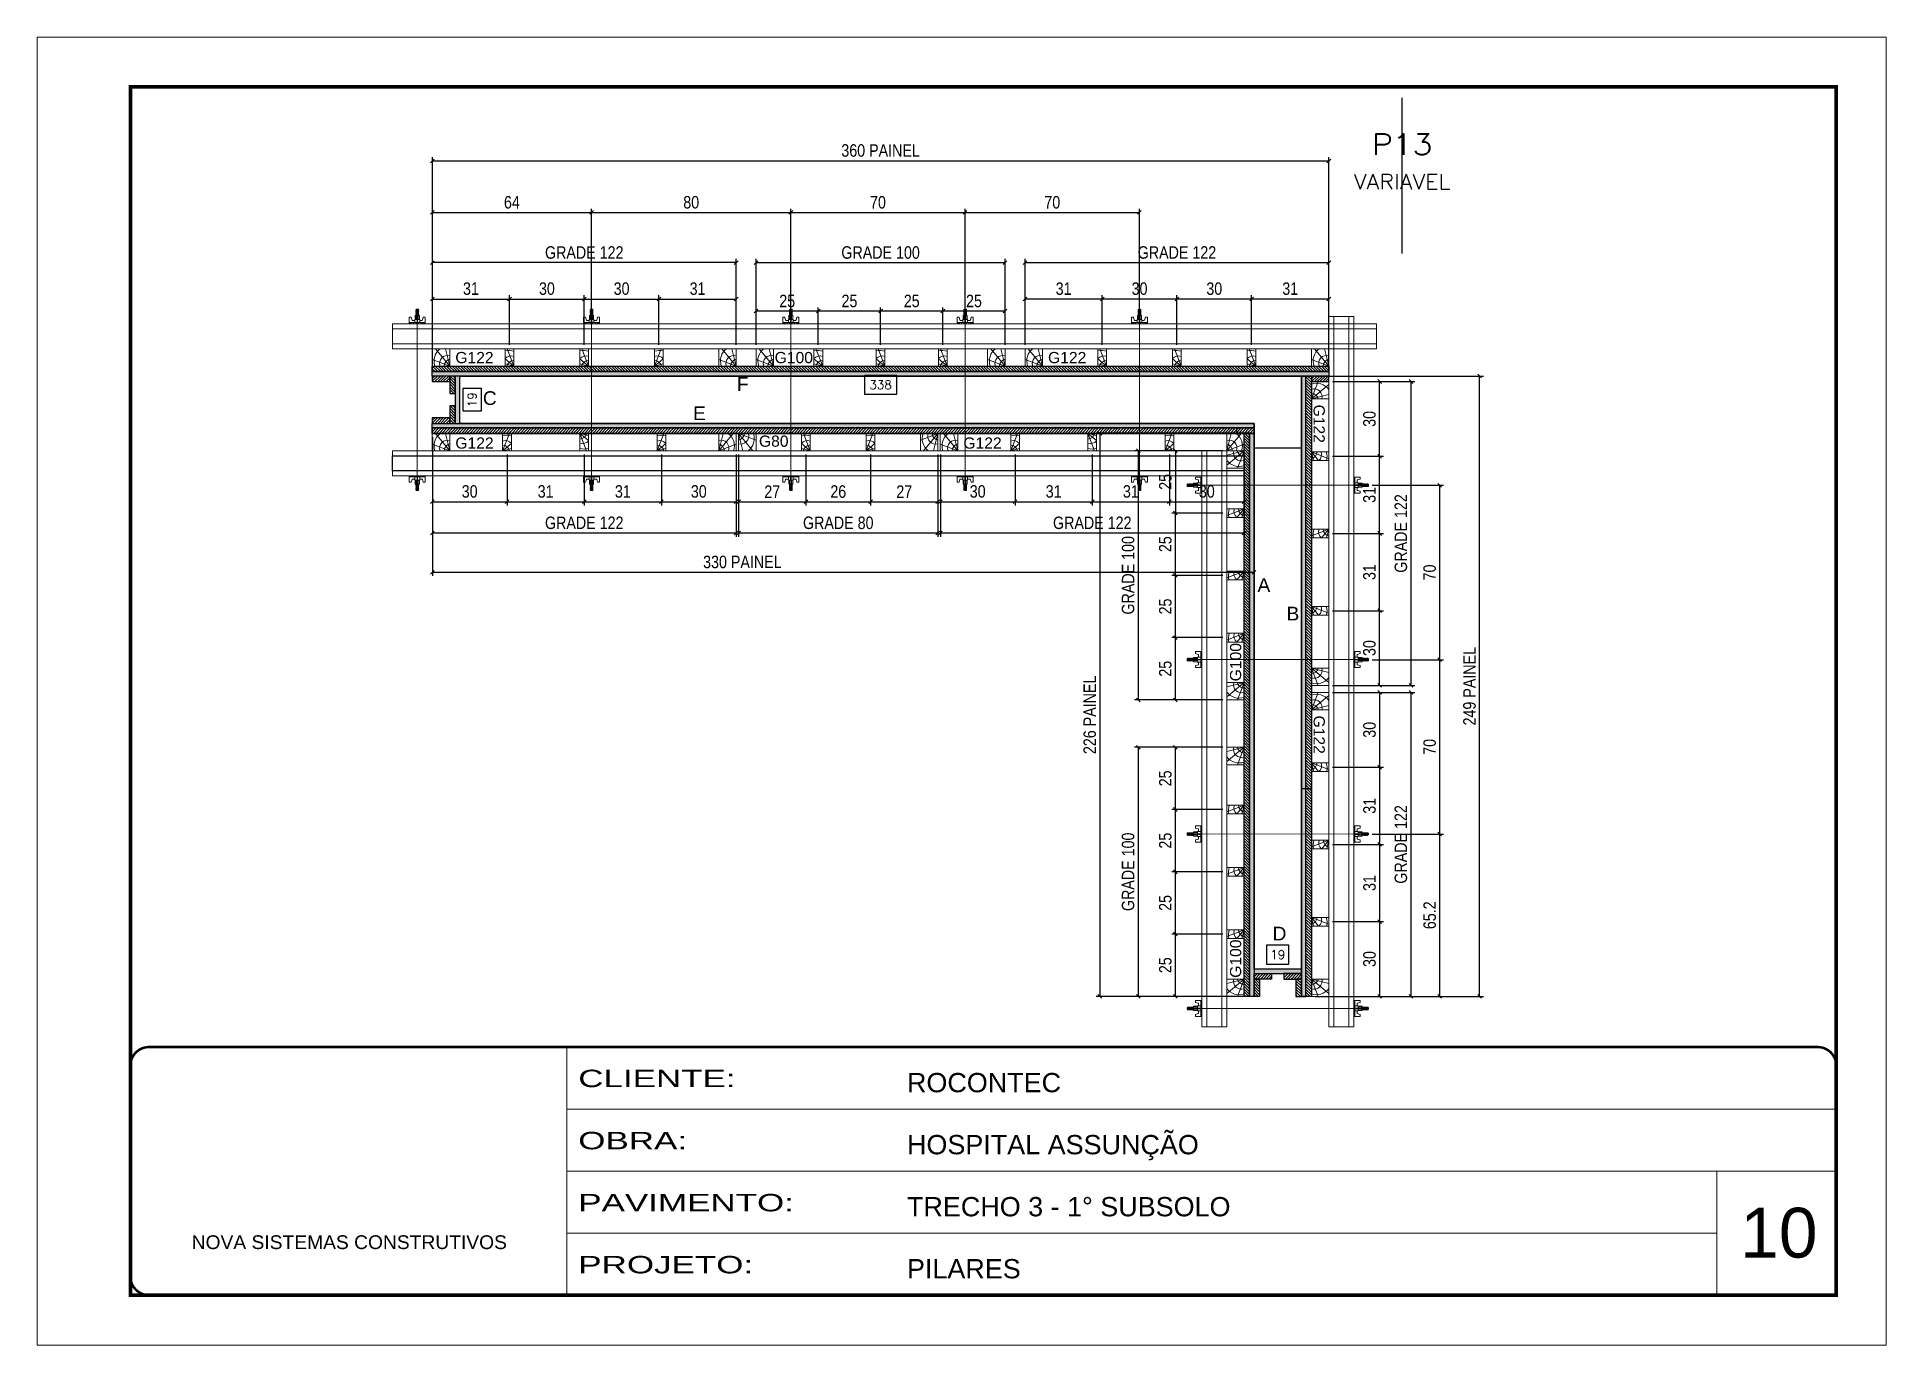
# Model space of a CAD drawing. Extents: x 2102 to 8383, y -13264 to 2718.
# Drawn here: x 3701 to 5186, y -630 to 420 of the extents above; entities that cross this region are included whole.
import ezdxf
from ezdxf.enums import TextEntityAlignment as Align

# ---------------------------------------------------------------- set-up
doc = ezdxf.new("R2010")
doc.units = 0
for name, pattern in [('CONTINUO', [0]), ('DASHED', [0.75, 0.5, -0.25]), ('HIDDEN', [0.375, 0.25, -0.125])]:
    doc.linetypes.add(name, pattern=pattern)
for name, color, linetype, lineweight in [('CARIMBO', 255, 'Continuous', 9), ('CONCRETO', 251, 'Continuous', 25), ('Folhas', 255, 'Continuous', 9), ('Hachura', 251, 'Continuous', 9), ('Madeira', 126, 'Continuous', 18), ('Perfil Metálico', 224, 'Continuous', 18), ('SARRAFO DE PRESSAO', 251, 'DASHED', 9), ('Texto Seção', 7, 'Continuous', 15)]:
    doc.layers.add(name, color=color, linetype=linetype, lineweight=lineweight)
for name, color, linetype in [('COTA', 241, 'Continuous'), ('MEIO_PONT', 93, 'Continuous'), ('Painéis', 200, 'Continuous'), ('SARRAFO', 251, 'Continuous'), ('Texto de Titulo', 7, 'Continuous'), ('Texto Qtd Sarr', 242, 'Continuous'), ('TEXTO_GERAL', 7, 'Continuous')]:
    doc.layers.add(name, color=color, linetype=linetype)
doc.styles.add('ARIAL', font='arial.ttf')
doc.styles.add('COTA TECNICA 2X', font='techl___.ttf', dxfattribs={"height": 10})
doc.styles.add('ROMANS', font='romans.shx')
doc.styles.add('SANSSERIF', font='sas_____.pfb')
doc.styles.add('Tecnologia', font='')
doc.styles.get('Tecnologia').set_extended_font_data('Forgotten Futurist')
doc.dimstyles.new('Cota Seção interna', dxfattribs={"dimtxt": 7, "dimasz": 6, "dimexe": 0.18, "dimexo": 2, "dimgap": -4, "dimtad": 3, "dimdec": 1, "dimlfac": 0.5, "dimzin": 12, "dimdsep": 46, "dimtxsty": 'ROMANS', "dimblk": 'ARCHTICK', "dimcen": 0.09, "dimse1": 1, "dimse2": 1, "dimsd1": 1, "dimsd2": 1, "dimclrd": 180, "dimclre": 5, "dimclrt": 1, "dimadec": 0, "dimazin": 3, "dimtfac": 1, "dimtdec": 1, "dimtofl": 0, "dimtmove": 0, "dimatfit": 3, "dimldrblk": 'ARCHTICK', "dimfxl": 1, "dimtolj": 1, "dimtzin": 0, "dimarcsym": 0})
doc.dimstyles.new('SECAO PILAR', dxfattribs={"dimtxt": 10, "dimasz": 3, "dimexe": 3, "dimexo": 3, "dimgap": 3, "dimtad": 1, "dimdec": 1, "dimlfac": 0.5, "dimzin": 12, "dimdsep": 46, "dimtxsty": 'COTA TECNICA 2X', "dimblk1": 'OBLIQUE', "dimblk2": 'OBLIQUE', "dimsah": 1, "dimcen": 0.9, "dimclrd": 256, "dimclre": 256, "dimclrt": 256, "dimadec": 1, "dimazin": 3, "dimtfac": 1, "dimtdec": 1, "dimtmove": 0, "dimatfit": 3, "dimfxl": 1, "dimtolj": 1, "dimtzin": 12, "dimarcsym": 0})
pattern_1 = [(315, (28250.4976, -9473.6914), (1.12253202, 1.12253202), [])]
pattern_2 = [(45, (14492.6413, 22560.0686), (-1.12253202, 1.12253202), [])]
pattern_3 = [(315, (28258.4976, -9206.6914), (1.12253202, 1.12253202), [])]

msp = doc.modelspace()

# ---------------------------------------------------------------- texts
at = {"layer": 'CARIMBO', "style": 'ARIAL'}
msp.add_text('10', height=40, dxfattribs=at).set_placement((5068.64, -559.4))
at = {"layer": 'Texto Seção', "color": 0, "linetype": 'Continuous', "style": 'SANSSERIF'}
for s, p in [('G122', (4036.75, 163.12)), ('G100', (4293.23, 163.12)), ('G122', (4512.77, 163.12))]:
    msp.add_text(s, height=9, dxfattribs=at).set_placement(p, align=Align.MIDDLE_LEFT)
for p in [(4663.42, -96.8), (4663.42, -334.8)]:
    msp.add_text('G100', height=9, rotation=90, dxfattribs=at).set_placement(p, align=Align.MIDDLE_LEFT)
at = {"layer": 'TEXTO_GERAL', "style": 'ARIAL'}
for s, p in [('C', (4064.43, 130.58)), ('F', (4267.55, 141.91)), ('E', (4232.75, 118.4)), ('A', (4686.12, -19.5)), ('B', (4709.47, -42.4)), ('D', (4698.68, -299.27))]:
    msp.add_text(s, height=11, dxfattribs=at).set_placement(p, align=Align.MIDDLE_CENTER)
at = {"layer": 'TEXTO_GERAL', "color": 0, "linetype": 'Continuous', "style": 'SANSSERIF'}
for p in [(4730.52, 125.36), (4730.56, -124.24)]:
    msp.add_text('G122', height=9, rotation=270, dxfattribs=at).set_placement(p, align=Align.MIDDLE_LEFT)
for s, p in [('G122', (4036.78, 94.5)), ('G80', (4280.61, 96.01)), ('G122', (4444.78, 94.5))]:
    msp.add_text(s, height=9, dxfattribs=at).set_placement(p, align=Align.MIDDLE_LEFT)

# ---------------------------------------------------------------- blocks, each defined once
blk = doc.blocks.new('9999999999')
at = {"color": 30, "linetype": 'CONTINUO'}
for p, q in [((98564.6, 34230.2), (98564.6, 34429.4)), ((98564.6, 34379.6), (99584, 34379.6)), ((98564.6, 34329.8), (99488, 34329.8)), ((99584, 34329.8), (99488, 34329.8)), ((99488, 34329.8), (99488, 34230.2)), ((98564.6, 34280), (99488, 34280))]:
    blk.add_line(p, q, dxfattribs=at)
at = {"color": 30, "linetype": 'CONTINUO', "const_width": 2}
blk.add_lwpolyline([(99584, 34230.2), (99584, 34414.4, 0.414214), (99569, 34429.4), (98229, 34429.4, 0.414214), (98214, 34414.4), (98214, 34245.2, 0.414214), (98229, 34230.2), (99584, 34230.2)], format="xyb", dxfattribs=at)
at = {"layer": 'Folhas'}
blk.add_lwpolyline([(98139, 34190.2), (99624, 34190.2), (99624, 35240.2), (98139, 35240.2)], close=True, dxfattribs=at)
at = {"layer": 'Folhas', "color": 30, "const_width": 3}
blk.add_lwpolyline([(98214, 34230.2), (99584, 34230.2), (99584, 35200.2), (98214, 35200.2)], close=True, dxfattribs=at)
at = {"color": 7, "linetype": 'Continuous', "ltscale": 5, "style": 'ARIAL'}
for s, height, p in [('ROCONTEC', 15.48, (98837.7, 34393.1)), ('HOSPITAL ASSUNÇÃO', 15.483, (98837.7, 34343.3)), ('TRECHO 3 - 1° SUBSOLO', 15.483, (98837.7, 34293.5)), ('NOVA SISTEMAS CONSTRUTIVOS', 11.059, (98263.2, 34267.2)), ('PILARES', 15.48, (98837.7, 34243.7))]:
    blk.add_text(s, height=height, dxfattribs=at).set_placement(p)
at = {"layer": 'Folhas', "color": 7, "style": 'Tecnologia', "width": 1.5}
for s, p in [('CLIENTE:', (98573.7, 34397.2)), ('OBRA:', (98573.7, 34347.3)), ('PAVIMENTO:', (98573.7, 34297.5)), ('PROJETO:', (98573.7, 34247.7))]:
    blk.add_text(s, height=14, dxfattribs=at).set_placement(p)
blk = doc.blocks.new('*D526')
at = {"layer": 'COTA', "color": 180, "lineweight": -2, "transparency": 16777216}
for p, q in [((4057.7, 138.3), (4042.7, 138.3)), ((4042.7, 138.3), (4042.7, 120.3)), ((4057.7, 120.3), (4057.7, 138.3)), ((4042.7, 120.3), (4057.7, 120.3))]:
    blk.add_line(p, q, dxfattribs=at)
at = {"layer": 'Defpoints', "color": 0, "transparency": 16777216}
for p in [(4040.7, 148.3), (4040.7, 110.3), (4061.7, 110.3)]:
    blk.add_point(p, dxfattribs=at)
at = {"layer": 'COTA', "color": 1, "transparency": 16777216, "insert": (4050.2, 129.3), "char_height": 7, "attachment_point": 5, "rotation": 90, "style": 'ROMANS'}
blk.add_mtext('\\A1;19', dxfattribs=at)
blk = doc.blocks.new('_ArchTick')
at = {"color": 0, "linetype": 'ByBlock', "const_width": 0.15}
blk.add_lwpolyline([(-0.5, -0.5), (0.5, 0.5)], dxfattribs=at)
blk = doc.blocks.new('*D527')
at = {"layer": 'COTA', "color": 180, "lineweight": -2, "transparency": 16777216}
for p, q in [((4706.3, -308.7), (4688.3, -308.7)), ((4688.3, -308.7), (4688.3, -323.7)), ((4706.3, -323.7), (4706.3, -308.7)), ((4688.3, -323.7), (4706.3, -323.7))]:
    blk.add_line(p, q, dxfattribs=at)
at = {"layer": 'Defpoints', "color": 0, "transparency": 16777216}
for p in [(4678.3, -327.7), (4716.3, -327.7), (4716.3, -327.7)]:
    blk.add_point(p, dxfattribs=at)
at = {"layer": 'COTA', "color": 1, "transparency": 16777216, "insert": (4697.3, -316.2), "char_height": 7, "attachment_point": 5, "style": 'ROMANS'}
blk.add_mtext('\\A1;19', dxfattribs=at)
blk = doc.blocks.new('*D1208')
at = {"layer": 'COTA', "color": 180, "lineweight": -2, "transparency": 16777216}
for p, q in [((4391.3, 148.8), (4365.3, 148.8)), ((4365.3, 148.8), (4365.3, 133.8)), ((4391.3, 133.8), (4391.3, 148.8)), ((4365.3, 133.8), (4391.3, 133.8))]:
    blk.add_line(p, q, dxfattribs=at)
at = {"layer": 'Defpoints', "color": 0, "transparency": 16777216}
for p in [(4040.3, 148.3), (4716.3, 148.3), (4040.3, 129.8)]:
    blk.add_point(p, dxfattribs=at)
at = {"layer": 'COTA', "color": 1, "transparency": 16777216, "insert": (4378.3, 141.3), "char_height": 7, "attachment_point": 5, "style": 'ROMANS'}
blk.add_mtext('\\A1;338', dxfattribs=at)
blk = doc.blocks.new('C')
at = {"layer": 'Hachura', "color": 0}
for p, q in [((0, 3.22), (0, -3.22)), ((0.45, 3.22), (0, 3.22)), ((0.46, 3.16), (0, 3.16)), ((0.46, 3.05), (0, 3.05)), ((0.46, 2.88), (0, 2.88)), ((0, 2.75), (0, -1.16)), ((0.46, 2.65), (0, 2.65)), ((0.46, 2.23), (0, 2.23)), ((0.46, 1.51), (0, 1.51)), ((0.39, 0.49), (0.17, 0.49)), ((0.45, -3.23), (0.45, 3.22)), ((0.45, 3.22), (2.58, 3.22)), ((1.74, 0.97), (0.45, 0.97)), ((1.45, 0.1), (0.45, 0.1)), ((1.35, 1.94), (1.35, 0.96)), ((2.58, 2.39), (1.47, 2.09)), ((1.74, -0.97), (1.74, 0.97)), ((1.74, 0.97), (1.74, 0.84)), ((1.74, 0.97), (1.74, 0.84)), ((1.74, 0.84), (3.35, 0.84)), ((3.35, 0.45), (1.74, 0.45)), ((2.58, 3.22), (2.58, 2.39)), ((3.32, 0.84), (3.32, -0.84)), ((3.35, 0.84), (3.35, -0.84)), ((3.68, 0.45), (3.35, 0.45)), ((3.84, -0.52), (3.35, 0.45)), ((3.35, 0.06), (3.67, -0.57)), ((3.68, 0.45), (4.16, -0.52)), ((3.72, 0.5), (4.25, -0.57)), ((4.37, -0.55), (3.83, 0.53)), ((4.15, 0.45), (3.93, 0.45)), ((4.42, -0.52), (3.93, 0.45)), ((4.15, 0.45), (4.26, 0.45)), ((4.26, 0.45), (4.74, -0.52)), ((4.3, 0.5), (4.83, -0.57)), ((4.95, -0.55), (4.41, 0.53)), ((4.51, 0.45), (4.84, 0.45)), ((5, -0.52), (4.51, 0.45)), ((4.84, 0.45), (5.32, -0.52)), ((4.88, 0.5), (5.41, -0.57)), ((5.53, -0.55), (4.99, 0.53)), ((5.58, -0.52), (5.09, 0.45)), ((5.42, 0.45), (5.09, 0.45)), ((5.58, -0.52), (5.09, 0.45)), ((5.42, 0.45), (5.74, -0.19)), ((5.46, 0.5), (5.74, -0.07)), ((5.74, 0.19), (5.57, 0.53)), ((5.74, 0.32), (5.68, 0.45)), ((5.68, 0.45), (5.74, 0.45)), ((5.74, 0.45), (5.9, 0.29)), ((5.74, 0.45), (5.74, -0.52)), ((5.9, -0.36), (5.9, 0.29)), ((0.45, 0), (0, 0)), ((0.46, -1.52), (0, -1.52)), ((0.46, -2.23), (0, -2.23)), ((0.46, -2.65), (0, -2.65)), ((0.46, -2.88), (0, -2.88)), ((0.46, -3.05), (0, -3.05)), ((0.46, -3.16), (0, -3.16)), ((0, -3.22), (2.57, -3.22)), ((0.08, -0.48), (0.29, -0.48)), ((0.29, -0.48), (0.4, -0.48)), ((0.45, 0), (0.45, -0.97)), ((0.45, -0.16), (1.45, -0.16)), ((0.45, -0.65), (0.45, -0.32)), ((0.45, -3.23), (0.45, -0.65)), ((0.45, -0.97), (1.74, -0.97)), ((1.35, -1.94), (1.35, -0.97)), ((2.58, -2.39), (1.47, -2.1)), ((3.35, -0.32), (1.74, -0.32)), ((3.35, -0.84), (1.74, -0.84)), ((2.58, -3.23), (2.58, -2.39)), ((3.35, -0.07), (3.58, -0.52)), ((3.35, -0.52), (3.58, -0.52)), ((3.84, -0.52), (4.16, -0.52)), ((4.42, -0.52), (4.74, -0.52)), ((4.63, -0.52), (4.74, -0.52)), ((5, -0.52), (5.32, -0.52)), ((5.58, -0.52), (5.74, -0.52)), ((5.74, -0.52), (5.9, -0.36)), ((5.74, -0.52), (5.74, -0.52))]:
    blk.add_line(p, q, dxfattribs=at)
for centre, radius, start, end in [((1.52, 1.94), 0.161, 104.74356, 180), ((1.44, -0.03), 0.129, 272.69497, 87.30503), ((3.81, 0.39), 0.143, 25.56881, 154.43119), ((4.39, 0.39), 0.143, 25.56881, 154.43119), ((4.97, 0.39), 0.143, 25.56881, 154.43119), ((5.55, 0.39), 0.143, 25.56881, 154.43119), ((0.17, -0.37), 0.174, 221.74404, 317.85924), ((1.52, -1.94), 0.161, 180, 255.25644), ((3.71, -0.4), 0.174, 222.14076, 318.25596), ((4.29, -0.4), 0.174, 222.14076, 318.25596), ((4.87, -0.4), 0.174, 222.14076, 318.25596), ((5.45, -0.4), 0.174, 222.14076, 318.25596), ((5.61, -0.4), 0.174, 317.85924, 318.25596)]:
    blk.add_arc(centre, radius, start, end, dxfattribs=at)
blk = doc.blocks.new('titulo1')
at = {"layer": 'Defpoints', "color": 252, "linetype": 'HIDDEN', "ltscale": 2}
blk.add_line((0, 0), (0, 125), dxfattribs=at)
at = {"layer": 'Defpoints', "style": 'ROMANS', "oblique": 15}
blk.add_attdef('FOLHA', text='', height=10, dxfattribs=at).set_placement((0, 15.6), align=Align.MIDDLE_CENTER)
at = {"layer": 'Texto Qtd Sarr', "color": 3, "style": 'ROMANS', "oblique": 15}
for tag, height, p in [('TITULO', 17, (0, 71.4)), ('SEÇÃO', 12, (0, 41.5))]:
    blk.add_attdef(tag, text='', height=height, dxfattribs=at).set_placement(p, align=Align.MIDDLE_CENTER)
blk = doc.blocks.new('_Oblique')
at = {"color": 0, "linetype": 'ByBlock', "lineweight": -2}
blk.add_line((-0.5, -0.5), (0.5, 0.5), dxfattribs=at)
blk = doc.blocks.new('*D1209')
at = {"layer": 'COTA', "lineweight": -2, "transparency": 16777216}
for p, q in [((4018.3, 99.3), (4018.3, -12.2)), ((4678.3, 99.3), (4678.3, -12.2)), ((4018.3, -9.2), (4678.3, -9.2))]:
    blk.add_line(p, q, dxfattribs=at)
at = {"layer": 'Defpoints', "color": 0, "transparency": 16777216}
for p in [(4018.3, 102.3), (4678.3, 102.3), (4678.3, -9.2)]:
    blk.add_point(p, dxfattribs=at)
at = {"layer": 'COTA', "lineweight": -2, "transparency": 16777216, "xscale": 3, "yscale": 3, "zscale": 3, "rotation": 180}
blk.add_blockref('_Oblique', (4018.3, -9.2), dxfattribs=at)
at = {"layer": 'COTA', "lineweight": -2, "transparency": 16777216, "xscale": 3, "yscale": 3, "zscale": 3}
blk.add_blockref('_Oblique', (4678.3, -9.2), dxfattribs=at)
at = {"layer": 'COTA', "transparency": 16777216, "insert": (4267.3, -1), "char_height": 10, "attachment_point": 5, "style": 'COTA TECNICA 2X'}
blk.add_mtext('\\A1;330 PAINEL', dxfattribs=at)
blk = doc.blocks.new('*D1210')
at = {"layer": 'COTA', "lineweight": -2, "transparency": 16777216}
for p, q in [((4727.3, 148.3), (4862.4, 148.3)), ((4859.4, -349.7), (4859.4, 148.3)), ((4727.3, -349.7), (4862.4, -349.7))]:
    blk.add_line(p, q, dxfattribs=at)
at = {"layer": 'Defpoints', "color": 0, "transparency": 16777216}
for p in [(4724.3, 148.3), (4859.4, 148.3), (4724.3, -349.7)]:
    blk.add_point(p, dxfattribs=at)
at = {"layer": 'COTA', "lineweight": -2, "transparency": 16777216, "xscale": 3, "yscale": 3, "zscale": 3}
for p, rotation in [((4859.4, 148.3), 90), ((4859.4, -349.7), 270)]:
    blk.add_blockref('_Oblique', p, dxfattribs=dict(at, rotation=rotation))
at = {"layer": 'COTA', "transparency": 16777216, "insert": (4851.3, -100.7), "char_height": 10, "attachment_point": 5, "rotation": 90, "style": 'COTA TECNICA 2X'}
blk.add_mtext('\\A1;249 PAINEL', dxfattribs=at)
blk = doc.blocks.new('*D1211')
at = {"layer": 'COTA', "lineweight": -2, "transparency": 16777216}
for p, q in [((4675.3, 102.3), (4551.4, 102.3)), ((4554.4, 102.3), (4554.4, -349.7)), ((4675.3, -349.7), (4551.4, -349.7))]:
    blk.add_line(p, q, dxfattribs=at)
at = {"layer": 'Defpoints', "color": 0, "transparency": 16777216}
for p in [(4678.3, 102.3), (4554.4, -349.7), (4678.3, -349.7)]:
    blk.add_point(p, dxfattribs=at)
at = {"layer": 'COTA', "lineweight": -2, "transparency": 16777216, "xscale": 3, "yscale": 3, "zscale": 3}
for p, rotation in [((4554.4, 102.3), 90), ((4554.4, -349.7), 270)]:
    blk.add_blockref('_Oblique', p, dxfattribs=dict(at, rotation=rotation))
at = {"layer": 'COTA', "transparency": 16777216, "insert": (4546.3, -123.7), "char_height": 10, "attachment_point": 5, "rotation": 90, "style": 'COTA TECNICA 2X'}
blk.add_mtext('\\A1;226 PAINEL', dxfattribs=at)
blk = doc.blocks.new('PONTALETE')
at = {"layer": 'Madeira'}
for q in [(2.71, 7), (7, 5.76), (7, 1.74)]:
    blk.add_line((0, 0), q, dxfattribs=at)
blk.add_lwpolyline([(0, 0), (7, 0), (7, 7), (0, 7)], close=True, dxfattribs=at)
for centre, radius, start, end in [((2.04, 0.06), 6.23, 37.28179, 109.09128), ((1.09, 0.9), 3.19, 343.60304, 109.98471), ((-0.21, -0.78), 3.09, 14.63219, 86.0383)]:
    blk.add_arc(centre, radius, start, end, dxfattribs=at)
blk = doc.blocks.new('MEIO PONTALETE')
at = {"layer": 'Madeira'}
for q in [(2.71, 7), (3.5, 2.88), (3.5, 0.87)]:
    blk.add_line((0, 0), q, dxfattribs=at)
blk.add_lwpolyline([(0, 0), (3.5, 0), (3.5, 7), (0, 7)], close=True, dxfattribs=at)
for centre, radius, start, end in [((2.04, 0.06), 6.23, 76.44987, 109.09128), ((1.09, 0.9), 3.19, 40.90626, 109.98471), ((-0.21, -0.78), 3.09, 14.63219, 86.0383)]:
    blk.add_arc(centre, radius, start, end, dxfattribs=at)
blk = doc.blocks.new('*D1212')
at = {"layer": 'COTA', "lineweight": -2, "transparency": 16777216}
for p, q in [((4018.3, 85.3), (4018.3, 44.4)), ((4078.3, 85.3), (4078.3, 44.4)), ((4018.3, 47.4), (4078.3, 47.4))]:
    blk.add_line(p, q, dxfattribs=at)
at = {"layer": 'Defpoints', "color": 0, "transparency": 16777216}
for p in [(4018.3, 88.3), (4078.3, 88.3), (4078.3, 47.4)]:
    blk.add_point(p, dxfattribs=at)
at = {"layer": 'COTA', "lineweight": -2, "transparency": 16777216, "xscale": 3, "yscale": 3, "zscale": 3, "rotation": 180}
blk.add_blockref('_Oblique', (4018.3, 47.4), dxfattribs=at)
at = {"layer": 'COTA', "lineweight": -2, "transparency": 16777216, "xscale": 3, "yscale": 3, "zscale": 3}
blk.add_blockref('_Oblique', (4078.3, 47.4), dxfattribs=at)
at = {"layer": 'COTA', "transparency": 16777216, "insert": (4048.3, 55.6), "char_height": 10, "attachment_point": 5, "style": 'COTA TECNICA 2X'}
blk.add_mtext('\\A1;30', dxfattribs=at)
blk = doc.blocks.new('*D1213')
at = {"layer": 'COTA', "lineweight": -2, "transparency": 16777216}
for p, q in [((4078.3, 85.3), (4078.3, 44.4)), ((4140.3, 85.3), (4140.3, 44.4)), ((4078.3, 47.4), (4140.3, 47.4))]:
    blk.add_line(p, q, dxfattribs=at)
at = {"layer": 'Defpoints', "color": 0, "transparency": 16777216}
for p in [(4078.3, 88.3), (4140.3, 88.3), (4140.3, 47.4)]:
    blk.add_point(p, dxfattribs=at)
at = {"layer": 'COTA', "lineweight": -2, "transparency": 16777216, "xscale": 3, "yscale": 3, "zscale": 3, "rotation": 180}
blk.add_blockref('_Oblique', (4078.3, 47.4), dxfattribs=at)
at = {"layer": 'COTA', "lineweight": -2, "transparency": 16777216, "xscale": 3, "yscale": 3, "zscale": 3}
blk.add_blockref('_Oblique', (4140.3, 47.4), dxfattribs=at)
at = {"layer": 'COTA', "transparency": 16777216, "insert": (4109.3, 55.6), "char_height": 10, "attachment_point": 5, "style": 'COTA TECNICA 2X'}
blk.add_mtext('\\A1;31', dxfattribs=at)
blk = doc.blocks.new('*D1214')
at = {"layer": 'COTA', "lineweight": -2, "transparency": 16777216}
for p, q in [((4140.3, 85.3), (4140.3, 44.4)), ((4202.3, 85.3), (4202.3, 44.4)), ((4140.3, 47.4), (4202.3, 47.4))]:
    blk.add_line(p, q, dxfattribs=at)
at = {"layer": 'Defpoints', "color": 0, "transparency": 16777216}
for p in [(4140.3, 88.3), (4202.3, 88.3), (4202.3, 47.4)]:
    blk.add_point(p, dxfattribs=at)
at = {"layer": 'COTA', "lineweight": -2, "transparency": 16777216, "xscale": 3, "yscale": 3, "zscale": 3, "rotation": 180}
blk.add_blockref('_Oblique', (4140.3, 47.4), dxfattribs=at)
at = {"layer": 'COTA', "lineweight": -2, "transparency": 16777216, "xscale": 3, "yscale": 3, "zscale": 3}
blk.add_blockref('_Oblique', (4202.3, 47.4), dxfattribs=at)
at = {"layer": 'COTA', "transparency": 16777216, "insert": (4171.3, 55.6), "char_height": 10, "attachment_point": 5, "style": 'COTA TECNICA 2X'}
blk.add_mtext('\\A1;31', dxfattribs=at)
blk = doc.blocks.new('*D1215')
at = {"layer": 'COTA', "lineweight": -2, "transparency": 16777216}
for p, q in [((4202.3, 85.3), (4202.3, 44.4)), ((4262.3, 85.3), (4262.3, 44.4)), ((4202.3, 47.4), (4262.3, 47.4))]:
    blk.add_line(p, q, dxfattribs=at)
at = {"layer": 'Defpoints', "color": 0, "transparency": 16777216}
for p in [(4202.3, 88.3), (4262.3, 88.3), (4262.3, 47.4)]:
    blk.add_point(p, dxfattribs=at)
at = {"layer": 'COTA', "lineweight": -2, "transparency": 16777216, "xscale": 3, "yscale": 3, "zscale": 3, "rotation": 180}
blk.add_blockref('_Oblique', (4202.3, 47.4), dxfattribs=at)
at = {"layer": 'COTA', "lineweight": -2, "transparency": 16777216, "xscale": 3, "yscale": 3, "zscale": 3}
blk.add_blockref('_Oblique', (4262.3, 47.4), dxfattribs=at)
at = {"layer": 'COTA', "transparency": 16777216, "insert": (4232.3, 55.6), "char_height": 10, "attachment_point": 5, "style": 'COTA TECNICA 2X'}
blk.add_mtext('\\A1;30', dxfattribs=at)
blk = doc.blocks.new('*D1216')
at = {"layer": 'COTA', "lineweight": -2, "transparency": 16777216}
for p, q in [((4018.3, 85.3), (4018.3, 19.3)), ((4262.3, 85.3), (4262.3, 19.3)), ((4018.3, 22.3), (4262.3, 22.3))]:
    blk.add_line(p, q, dxfattribs=at)
at = {"layer": 'Defpoints', "color": 0, "transparency": 16777216}
for p in [(4018.3, 88.3), (4262.3, 88.3), (4262.3, 22.3)]:
    blk.add_point(p, dxfattribs=at)
at = {"layer": 'COTA', "lineweight": -2, "transparency": 16777216, "xscale": 3, "yscale": 3, "zscale": 3, "rotation": 180}
blk.add_blockref('_Oblique', (4018.3, 22.3), dxfattribs=at)
at = {"layer": 'COTA', "lineweight": -2, "transparency": 16777216, "xscale": 3, "yscale": 3, "zscale": 3}
blk.add_blockref('_Oblique', (4262.3, 22.3), dxfattribs=at)
at = {"layer": 'COTA', "transparency": 16777216, "insert": (4140.3, 30.4), "char_height": 10, "attachment_point": 5, "style": 'COTA TECNICA 2X'}
blk.add_mtext('\\A1;GRADE 122', dxfattribs=at)
blk = doc.blocks.new('*D528')
at = {"layer": 'COTA', "lineweight": -2, "transparency": 16777216}
for p, q in [((4426.3, 85.3), (4426.3, 44.4)), ((4486.3, 85.3), (4486.3, 44.4)), ((4426.3, 47.4), (4486.3, 47.4))]:
    blk.add_line(p, q, dxfattribs=at)
at = {"layer": 'Defpoints', "color": 0, "transparency": 16777216}
for p in [(4426.3, 88.3), (4486.3, 88.3), (4486.3, 47.4)]:
    blk.add_point(p, dxfattribs=at)
at = {"layer": 'COTA', "lineweight": -2, "transparency": 16777216, "xscale": 3, "yscale": 3, "zscale": 3, "rotation": 180}
blk.add_blockref('_Oblique', (4426.3, 47.4), dxfattribs=at)
at = {"layer": 'COTA', "lineweight": -2, "transparency": 16777216, "xscale": 3, "yscale": 3, "zscale": 3}
blk.add_blockref('_Oblique', (4486.3, 47.4), dxfattribs=at)
at = {"layer": 'COTA', "transparency": 16777216, "insert": (4456.3, 55.6), "char_height": 10, "attachment_point": 5, "style": 'COTA TECNICA 2X'}
blk.add_mtext('\\A1;30', dxfattribs=at)
blk = doc.blocks.new('*D529')
at = {"layer": 'COTA', "lineweight": -2, "transparency": 16777216}
for p, q in [((4486.3, 85.3), (4486.3, 44.4)), ((4548.3, 85.3), (4548.3, 44.4)), ((4486.3, 47.4), (4548.3, 47.4))]:
    blk.add_line(p, q, dxfattribs=at)
at = {"layer": 'Defpoints', "color": 0, "transparency": 16777216}
for p in [(4486.3, 88.3), (4548.3, 88.3), (4548.3, 47.4)]:
    blk.add_point(p, dxfattribs=at)
at = {"layer": 'COTA', "lineweight": -2, "transparency": 16777216, "xscale": 3, "yscale": 3, "zscale": 3, "rotation": 180}
blk.add_blockref('_Oblique', (4486.3, 47.4), dxfattribs=at)
at = {"layer": 'COTA', "lineweight": -2, "transparency": 16777216, "xscale": 3, "yscale": 3, "zscale": 3}
blk.add_blockref('_Oblique', (4548.3, 47.4), dxfattribs=at)
at = {"layer": 'COTA', "transparency": 16777216, "insert": (4517.3, 55.6), "char_height": 10, "attachment_point": 5, "style": 'COTA TECNICA 2X'}
blk.add_mtext('\\A1;31', dxfattribs=at)
blk = doc.blocks.new('*D530')
at = {"layer": 'COTA', "lineweight": -2, "transparency": 16777216}
for p, q in [((4548.3, 85.3), (4548.3, 44.4)), ((4610.3, 85.3), (4610.3, 44.4)), ((4548.3, 47.4), (4610.3, 47.4))]:
    blk.add_line(p, q, dxfattribs=at)
at = {"layer": 'Defpoints', "color": 0, "transparency": 16777216}
for p in [(4548.3, 88.3), (4610.3, 88.3), (4610.3, 47.4)]:
    blk.add_point(p, dxfattribs=at)
at = {"layer": 'COTA', "lineweight": -2, "transparency": 16777216, "xscale": 3, "yscale": 3, "zscale": 3, "rotation": 180}
blk.add_blockref('_Oblique', (4548.3, 47.4), dxfattribs=at)
at = {"layer": 'COTA', "lineweight": -2, "transparency": 16777216, "xscale": 3, "yscale": 3, "zscale": 3}
blk.add_blockref('_Oblique', (4610.3, 47.4), dxfattribs=at)
at = {"layer": 'COTA', "transparency": 16777216, "insert": (4579.3, 55.6), "char_height": 10, "attachment_point": 5, "style": 'COTA TECNICA 2X'}
blk.add_mtext('\\A1;31', dxfattribs=at)
blk = doc.blocks.new('*D531')
at = {"layer": 'COTA', "lineweight": -2, "transparency": 16777216}
for p, q in [((4610.3, 85.3), (4610.3, 44.4)), ((4670.3, 85.3), (4670.3, 44.4)), ((4610.3, 47.4), (4670.3, 47.4))]:
    blk.add_line(p, q, dxfattribs=at)
at = {"layer": 'Defpoints', "color": 0, "transparency": 16777216}
for p in [(4610.3, 88.3), (4670.3, 88.3), (4670.3, 47.4)]:
    blk.add_point(p, dxfattribs=at)
at = {"layer": 'COTA', "lineweight": -2, "transparency": 16777216, "xscale": 3, "yscale": 3, "zscale": 3, "rotation": 180}
blk.add_blockref('_Oblique', (4610.3, 47.4), dxfattribs=at)
at = {"layer": 'COTA', "lineweight": -2, "transparency": 16777216, "xscale": 3, "yscale": 3, "zscale": 3}
blk.add_blockref('_Oblique', (4670.3, 47.4), dxfattribs=at)
at = {"layer": 'COTA', "transparency": 16777216, "insert": (4640.3, 55.6), "char_height": 10, "attachment_point": 5, "style": 'COTA TECNICA 2X'}
blk.add_mtext('\\A1;30', dxfattribs=at)
blk = doc.blocks.new('*D532')
at = {"layer": 'COTA', "lineweight": -2, "transparency": 16777216}
for p, q in [((4426.3, 85.3), (4426.3, 19.3)), ((4670.3, 85.3), (4670.3, 19.3)), ((4426.3, 22.3), (4670.3, 22.3))]:
    blk.add_line(p, q, dxfattribs=at)
at = {"layer": 'Defpoints', "color": 0, "transparency": 16777216}
for p in [(4426.3, 88.3), (4670.3, 88.3), (4670.3, 22.3)]:
    blk.add_point(p, dxfattribs=at)
at = {"layer": 'COTA', "lineweight": -2, "transparency": 16777216, "xscale": 3, "yscale": 3, "zscale": 3, "rotation": 180}
blk.add_blockref('_Oblique', (4426.3, 22.3), dxfattribs=at)
at = {"layer": 'COTA', "lineweight": -2, "transparency": 16777216, "xscale": 3, "yscale": 3, "zscale": 3}
blk.add_blockref('_Oblique', (4670.3, 22.3), dxfattribs=at)
at = {"layer": 'COTA', "transparency": 16777216, "insert": (4548.3, 30.4), "char_height": 10, "attachment_point": 5, "style": 'COTA TECNICA 2X'}
blk.add_mtext('\\A1;GRADE 122', dxfattribs=at)
blk = doc.blocks.new('*D533')
at = {"layer": 'COTA', "lineweight": -2, "transparency": 16777216}
for p, q in [((4741.3, -289.7), (4782.2, -289.7)), ((4779.2, -349.7), (4779.2, -289.7)), ((4741.3, -349.7), (4782.2, -349.7))]:
    blk.add_line(p, q, dxfattribs=at)
at = {"layer": 'Defpoints', "color": 0, "transparency": 16777216}
for p in [(4738.3, -289.7), (4779.2, -289.7), (4738.3, -349.7)]:
    blk.add_point(p, dxfattribs=at)
at = {"layer": 'COTA', "lineweight": -2, "transparency": 16777216, "xscale": 3, "yscale": 3, "zscale": 3}
for p, rotation in [((4779.2, -289.7), 90), ((4779.2, -349.7), 270)]:
    blk.add_blockref('_Oblique', p, dxfattribs=dict(at, rotation=rotation))
at = {"layer": 'COTA', "transparency": 16777216, "insert": (4771, -319.7), "char_height": 10, "attachment_point": 5, "rotation": 90, "style": 'COTA TECNICA 2X'}
blk.add_mtext('\\A1;30', dxfattribs=at)
blk = doc.blocks.new('*D534')
at = {"layer": 'COTA', "lineweight": -2, "transparency": 16777216}
for p, q in [((4741.3, -227.7), (4782.2, -227.7)), ((4779.2, -289.7), (4779.2, -227.7)), ((4741.3, -289.7), (4782.2, -289.7))]:
    blk.add_line(p, q, dxfattribs=at)
at = {"layer": 'Defpoints', "color": 0, "transparency": 16777216}
for p in [(4738.3, -227.7), (4779.2, -227.7), (4738.3, -289.7)]:
    blk.add_point(p, dxfattribs=at)
at = {"layer": 'COTA', "lineweight": -2, "transparency": 16777216, "xscale": 3, "yscale": 3, "zscale": 3}
for p, rotation in [((4779.2, -227.7), 90), ((4779.2, -289.7), 270)]:
    blk.add_blockref('_Oblique', p, dxfattribs=dict(at, rotation=rotation))
at = {"layer": 'COTA', "transparency": 16777216, "insert": (4771, -258.7), "char_height": 10, "attachment_point": 5, "rotation": 90, "style": 'COTA TECNICA 2X'}
blk.add_mtext('\\A1;31', dxfattribs=at)
blk = doc.blocks.new('*D535')
at = {"layer": 'COTA', "lineweight": -2, "transparency": 16777216}
for p, q in [((4741.3, -165.7), (4782.2, -165.7)), ((4779.2, -227.7), (4779.2, -165.7)), ((4741.3, -227.7), (4782.2, -227.7))]:
    blk.add_line(p, q, dxfattribs=at)
at = {"layer": 'Defpoints', "color": 0, "transparency": 16777216}
for p in [(4738.3, -165.7), (4779.2, -165.7), (4738.3, -227.7)]:
    blk.add_point(p, dxfattribs=at)
at = {"layer": 'COTA', "lineweight": -2, "transparency": 16777216, "xscale": 3, "yscale": 3, "zscale": 3}
for p, rotation in [((4779.2, -165.7), 90), ((4779.2, -227.7), 270)]:
    blk.add_blockref('_Oblique', p, dxfattribs=dict(at, rotation=rotation))
at = {"layer": 'COTA', "transparency": 16777216, "insert": (4771, -196.7), "char_height": 10, "attachment_point": 5, "rotation": 90, "style": 'COTA TECNICA 2X'}
blk.add_mtext('\\A1;31', dxfattribs=at)
blk = doc.blocks.new('*D536')
at = {"layer": 'COTA', "lineweight": -2, "transparency": 16777216}
for p, q in [((4741.3, -105.7), (4782.2, -105.7)), ((4779.2, -165.7), (4779.2, -105.7)), ((4741.3, -165.7), (4782.2, -165.7))]:
    blk.add_line(p, q, dxfattribs=at)
at = {"layer": 'Defpoints', "color": 0, "transparency": 16777216}
for p in [(4738.3, -105.7), (4779.2, -105.7), (4738.3, -165.7)]:
    blk.add_point(p, dxfattribs=at)
at = {"layer": 'COTA', "lineweight": -2, "transparency": 16777216, "xscale": 3, "yscale": 3, "zscale": 3}
for p, rotation in [((4779.2, -105.7), 90), ((4779.2, -165.7), 270)]:
    blk.add_blockref('_Oblique', p, dxfattribs=dict(at, rotation=rotation))
at = {"layer": 'COTA', "transparency": 16777216, "insert": (4771, -135.7), "char_height": 10, "attachment_point": 5, "rotation": 90, "style": 'COTA TECNICA 2X'}
blk.add_mtext('\\A1;30', dxfattribs=at)
blk = doc.blocks.new('*D537')
at = {"layer": 'COTA', "lineweight": -2, "transparency": 16777216}
for p, q in [((4741.3, -105.7), (4807.3, -105.7)), ((4804.3, -349.7), (4804.3, -105.7)), ((4741.3, -349.7), (4807.3, -349.7))]:
    blk.add_line(p, q, dxfattribs=at)
at = {"layer": 'Defpoints', "color": 0, "transparency": 16777216}
for p in [(4738.3, -105.7), (4804.3, -105.7), (4738.3, -349.7)]:
    blk.add_point(p, dxfattribs=at)
at = {"layer": 'COTA', "lineweight": -2, "transparency": 16777216, "xscale": 3, "yscale": 3, "zscale": 3}
for p, rotation in [((4804.3, -105.7), 90), ((4804.3, -349.7), 270)]:
    blk.add_blockref('_Oblique', p, dxfattribs=dict(at, rotation=rotation))
at = {"layer": 'COTA', "transparency": 16777216, "insert": (4796.2, -227.7), "char_height": 10, "attachment_point": 5, "rotation": 90, "style": 'COTA TECNICA 2X'}
blk.add_mtext('\\A1;GRADE 122', dxfattribs=at)
blk = doc.blocks.new('*D538')
at = {"layer": 'COTA', "lineweight": -2, "transparency": 16777216}
for p, q in [((4741.3, -40.1), (4782.1, -40.1)), ((4779.1, -100.1), (4779.1, -40.1)), ((4741.3, -100.1), (4782.1, -100.1))]:
    blk.add_line(p, q, dxfattribs=at)
at = {"layer": 'Defpoints', "color": 0, "transparency": 16777216}
for p in [(4738.3, -40.1), (4779.1, -40.1), (4738.3, -100.1)]:
    blk.add_point(p, dxfattribs=at)
at = {"layer": 'COTA', "lineweight": -2, "transparency": 16777216, "xscale": 3, "yscale": 3, "zscale": 3}
for p, rotation in [((4779.1, -40.1), 90), ((4779.1, -100.1), 270)]:
    blk.add_blockref('_Oblique', p, dxfattribs=dict(at, rotation=rotation))
at = {"layer": 'COTA', "transparency": 16777216, "insert": (4770.9, -70.1), "char_height": 10, "attachment_point": 5, "rotation": 90, "style": 'COTA TECNICA 2X'}
blk.add_mtext('\\A1;30', dxfattribs=at)
blk = doc.blocks.new('*D539')
at = {"layer": 'COTA', "lineweight": -2, "transparency": 16777216}
for p, q in [((4741.3, 21.9), (4782.1, 21.9)), ((4779.1, -40.1), (4779.1, 21.9)), ((4741.3, -40.1), (4782.1, -40.1))]:
    blk.add_line(p, q, dxfattribs=at)
at = {"layer": 'Defpoints', "color": 0, "transparency": 16777216}
for p in [(4738.3, 21.9), (4779.1, 21.9), (4738.3, -40.1)]:
    blk.add_point(p, dxfattribs=at)
at = {"layer": 'COTA', "lineweight": -2, "transparency": 16777216, "xscale": 3, "yscale": 3, "zscale": 3}
for p, rotation in [((4779.1, 21.9), 90), ((4779.1, -40.1), 270)]:
    blk.add_blockref('_Oblique', p, dxfattribs=dict(at, rotation=rotation))
at = {"layer": 'COTA', "transparency": 16777216, "insert": (4770.9, -9.1), "char_height": 10, "attachment_point": 5, "rotation": 90, "style": 'COTA TECNICA 2X'}
blk.add_mtext('\\A1;31', dxfattribs=at)
blk = doc.blocks.new('*D540')
at = {"layer": 'COTA', "lineweight": -2, "transparency": 16777216}
for p, q in [((4741.3, 83.9), (4782.1, 83.9)), ((4779.1, 21.9), (4779.1, 83.9)), ((4741.3, 21.9), (4782.1, 21.9))]:
    blk.add_line(p, q, dxfattribs=at)
at = {"layer": 'Defpoints', "color": 0, "transparency": 16777216}
for p in [(4738.3, 83.9), (4779.1, 83.9), (4738.3, 21.9)]:
    blk.add_point(p, dxfattribs=at)
at = {"layer": 'COTA', "lineweight": -2, "transparency": 16777216, "xscale": 3, "yscale": 3, "zscale": 3}
for p, rotation in [((4779.1, 83.9), 90), ((4779.1, 21.9), 270)]:
    blk.add_blockref('_Oblique', p, dxfattribs=dict(at, rotation=rotation))
at = {"layer": 'COTA', "transparency": 16777216, "insert": (4770.9, 52.9), "char_height": 10, "attachment_point": 5, "rotation": 90, "style": 'COTA TECNICA 2X'}
blk.add_mtext('\\A1;31', dxfattribs=at)
blk = doc.blocks.new('*D541')
at = {"layer": 'COTA', "lineweight": -2, "transparency": 16777216}
for p, q in [((4741.3, 143.9), (4782.1, 143.9)), ((4779.1, 83.9), (4779.1, 143.9)), ((4741.3, 83.9), (4782.1, 83.9))]:
    blk.add_line(p, q, dxfattribs=at)
at = {"layer": 'Defpoints', "color": 0, "transparency": 16777216}
for p in [(4738.3, 143.9), (4779.1, 143.9), (4738.3, 83.9)]:
    blk.add_point(p, dxfattribs=at)
at = {"layer": 'COTA', "lineweight": -2, "transparency": 16777216, "xscale": 3, "yscale": 3, "zscale": 3}
for p, rotation in [((4779.1, 143.9), 90), ((4779.1, 83.9), 270)]:
    blk.add_blockref('_Oblique', p, dxfattribs=dict(at, rotation=rotation))
at = {"layer": 'COTA', "transparency": 16777216, "insert": (4770.9, 113.9), "char_height": 10, "attachment_point": 5, "rotation": 90, "style": 'COTA TECNICA 2X'}
blk.add_mtext('\\A1;30', dxfattribs=at)
blk = doc.blocks.new('*D542')
at = {"layer": 'COTA', "lineweight": -2, "transparency": 16777216}
for p, q in [((4741.3, 143.9), (4807.3, 143.9)), ((4804.3, -100.1), (4804.3, 143.9)), ((4741.3, -100.1), (4807.3, -100.1))]:
    blk.add_line(p, q, dxfattribs=at)
at = {"layer": 'Defpoints', "color": 0, "transparency": 16777216}
for p in [(4738.3, 143.9), (4804.3, 143.9), (4738.3, -100.1)]:
    blk.add_point(p, dxfattribs=at)
at = {"layer": 'COTA', "lineweight": -2, "transparency": 16777216, "xscale": 3, "yscale": 3, "zscale": 3}
for p, rotation in [((4804.3, 143.9), 90), ((4804.3, -100.1), 270)]:
    blk.add_blockref('_Oblique', p, dxfattribs=dict(at, rotation=rotation))
at = {"layer": 'COTA', "transparency": 16777216, "insert": (4796.2, 21.9), "char_height": 10, "attachment_point": 5, "rotation": 90, "style": 'COTA TECNICA 2X'}
blk.add_mtext('\\A1;GRADE 122', dxfattribs=at)
blk = doc.blocks.new('*D1217')
at = {"layer": 'COTA', "lineweight": -2, "transparency": 16777216}
for p, q in [((4653.3, -299.7), (4612.1, -299.7)), ((4615.1, -349.7), (4615.1, -299.7)), ((4653.3, -349.7), (4612.1, -349.7))]:
    blk.add_line(p, q, dxfattribs=at)
at = {"layer": 'Defpoints', "color": 0, "transparency": 16777216}
for p in [(4615.1, -299.7), (4656.3, -299.7), (4656.3, -349.7)]:
    blk.add_point(p, dxfattribs=at)
at = {"layer": 'COTA', "lineweight": -2, "transparency": 16777216, "xscale": 3, "yscale": 3, "zscale": 3}
for p, rotation in [((4615.1, -299.7), 90), ((4615.1, -349.7), 270)]:
    blk.add_blockref('_Oblique', p, dxfattribs=dict(at, rotation=rotation))
at = {"layer": 'COTA', "transparency": 16777216, "insert": (4607, -324.7), "char_height": 10, "attachment_point": 5, "rotation": 90, "style": 'COTA TECNICA 2X'}
blk.add_mtext('\\A1;25', dxfattribs=at)
blk = doc.blocks.new('*D1218')
at = {"layer": 'COTA', "lineweight": -2, "transparency": 16777216}
for p, q in [((4653.3, -249.7), (4612.1, -249.7)), ((4615.1, -299.7), (4615.1, -249.7)), ((4653.3, -299.7), (4612.1, -299.7))]:
    blk.add_line(p, q, dxfattribs=at)
at = {"layer": 'Defpoints', "color": 0, "transparency": 16777216}
for p in [(4615.1, -249.7), (4656.3, -249.7), (4656.3, -299.7)]:
    blk.add_point(p, dxfattribs=at)
at = {"layer": 'COTA', "lineweight": -2, "transparency": 16777216, "xscale": 3, "yscale": 3, "zscale": 3}
for p, rotation in [((4615.1, -249.7), 90), ((4615.1, -299.7), 270)]:
    blk.add_blockref('_Oblique', p, dxfattribs=dict(at, rotation=rotation))
at = {"layer": 'COTA', "transparency": 16777216, "insert": (4607, -274.7), "char_height": 10, "attachment_point": 5, "rotation": 90, "style": 'COTA TECNICA 2X'}
blk.add_mtext('\\A1;25', dxfattribs=at)
blk = doc.blocks.new('*D1219')
at = {"layer": 'COTA', "linetype": 'ByBlock', "lineweight": -2, "transparency": 16777216}
for p, q in [((4653.3, -199.7), (4612.1, -199.7)), ((4615.1, -249.7), (4615.1, -199.7)), ((4653.3, -249.7), (4612.1, -249.7))]:
    blk.add_line(p, q, dxfattribs=at)
at = {"layer": 'Defpoints', "color": 0, "linetype": 'ByBlock', "transparency": 16777216}
for p in [(4615.1, -199.7), (4656.3, -199.7), (4656.3, -249.7)]:
    blk.add_point(p, dxfattribs=at)
at = {"layer": 'COTA', "linetype": 'ByBlock', "lineweight": -2, "transparency": 16777216, "xscale": 3, "yscale": 3, "zscale": 3}
for p, rotation in [((4615.1, -199.7), 90), ((4615.1, -249.7), 270)]:
    blk.add_blockref('_Oblique', p, dxfattribs=dict(at, rotation=rotation))
at = {"layer": 'COTA', "linetype": 'ByBlock', "transparency": 16777216, "insert": (4607, -224.7), "char_height": 10, "attachment_point": 5, "rotation": 90, "style": 'COTA TECNICA 2X'}
blk.add_mtext('\\A1;25', dxfattribs=at)
blk = doc.blocks.new('*D1220')
at = {"layer": 'COTA', "linetype": 'ByBlock', "lineweight": -2, "transparency": 16777216}
for p, q in [((4653.3, -149.7), (4612.1, -149.7)), ((4615.1, -199.7), (4615.1, -149.7)), ((4653.3, -199.7), (4612.1, -199.7))]:
    blk.add_line(p, q, dxfattribs=at)
at = {"layer": 'Defpoints', "color": 0, "linetype": 'ByBlock', "transparency": 16777216}
for p in [(4615.1, -149.7), (4656.3, -149.7), (4656.3, -199.7)]:
    blk.add_point(p, dxfattribs=at)
at = {"layer": 'COTA', "linetype": 'ByBlock', "lineweight": -2, "transparency": 16777216, "xscale": 3, "yscale": 3, "zscale": 3}
for p, rotation in [((4615.1, -149.7), 90), ((4615.1, -199.7), 270)]:
    blk.add_blockref('_Oblique', p, dxfattribs=dict(at, rotation=rotation))
at = {"layer": 'COTA', "linetype": 'ByBlock', "transparency": 16777216, "insert": (4607, -174.7), "char_height": 10, "attachment_point": 5, "rotation": 90, "style": 'COTA TECNICA 2X'}
blk.add_mtext('\\A1;25', dxfattribs=at)
blk = doc.blocks.new('*D1221')
at = {"layer": 'COTA', "linetype": 'ByBlock', "lineweight": -2, "transparency": 16777216}
for p, q in [((4653.3, -61.7), (4612.1, -61.7)), ((4615.1, -111.7), (4615.1, -61.7)), ((4653.3, -111.7), (4612.1, -111.7))]:
    blk.add_line(p, q, dxfattribs=at)
at = {"layer": 'Defpoints', "color": 0, "linetype": 'ByBlock', "transparency": 16777216}
for p in [(4615.1, -61.7), (4656.3, -61.7), (4656.3, -111.7)]:
    blk.add_point(p, dxfattribs=at)
at = {"layer": 'COTA', "linetype": 'ByBlock', "lineweight": -2, "transparency": 16777216, "xscale": 3, "yscale": 3, "zscale": 3}
for p, rotation in [((4615.1, -61.7), 90), ((4615.1, -111.7), 270)]:
    blk.add_blockref('_Oblique', p, dxfattribs=dict(at, rotation=rotation))
at = {"layer": 'COTA', "linetype": 'ByBlock', "transparency": 16777216, "insert": (4607, -86.7), "char_height": 10, "attachment_point": 5, "rotation": 90, "style": 'COTA TECNICA 2X'}
blk.add_mtext('\\A1;25', dxfattribs=at)
blk = doc.blocks.new('*D1222')
at = {"layer": 'COTA', "linetype": 'ByBlock', "lineweight": -2, "transparency": 16777216}
for p, q in [((4653.3, -11.7), (4612.1, -11.7)), ((4615.1, -61.7), (4615.1, -11.7)), ((4653.3, -61.7), (4612.1, -61.7))]:
    blk.add_line(p, q, dxfattribs=at)
at = {"layer": 'Defpoints', "color": 0, "linetype": 'ByBlock', "transparency": 16777216}
for p in [(4615.1, -11.7), (4656.3, -11.7), (4656.3, -61.7)]:
    blk.add_point(p, dxfattribs=at)
at = {"layer": 'COTA', "linetype": 'ByBlock', "lineweight": -2, "transparency": 16777216, "xscale": 3, "yscale": 3, "zscale": 3}
for p, rotation in [((4615.1, -11.7), 90), ((4615.1, -61.7), 270)]:
    blk.add_blockref('_Oblique', p, dxfattribs=dict(at, rotation=rotation))
at = {"layer": 'COTA', "linetype": 'ByBlock', "transparency": 16777216, "insert": (4607, -36.7), "char_height": 10, "attachment_point": 5, "rotation": 90, "style": 'COTA TECNICA 2X'}
blk.add_mtext('\\A1;25', dxfattribs=at)
blk = doc.blocks.new('*D1223')
at = {"layer": 'COTA', "linetype": 'ByBlock', "lineweight": -2, "transparency": 16777216}
for p, q in [((4653.3, 38.3), (4612.1, 38.3)), ((4615.1, -11.7), (4615.1, 38.3)), ((4653.3, -11.7), (4612.1, -11.7))]:
    blk.add_line(p, q, dxfattribs=at)
at = {"layer": 'Defpoints', "color": 0, "linetype": 'ByBlock', "transparency": 16777216}
for p in [(4615.1, 38.3), (4656.3, 38.3), (4656.3, -11.7)]:
    blk.add_point(p, dxfattribs=at)
at = {"layer": 'COTA', "linetype": 'ByBlock', "lineweight": -2, "transparency": 16777216, "xscale": 3, "yscale": 3, "zscale": 3}
for p, rotation in [((4615.1, 38.3), 90), ((4615.1, -11.7), 270)]:
    blk.add_blockref('_Oblique', p, dxfattribs=dict(at, rotation=rotation))
at = {"layer": 'COTA', "linetype": 'ByBlock', "transparency": 16777216, "insert": (4607, 13.3), "char_height": 10, "attachment_point": 5, "rotation": 90, "style": 'COTA TECNICA 2X'}
blk.add_mtext('\\A1;25', dxfattribs=at)
blk = doc.blocks.new('*D1224')
at = {"layer": 'COTA', "linetype": 'ByBlock', "lineweight": -2, "transparency": 16777216}
for p, q in [((4653.3, 88.3), (4612.1, 88.3)), ((4615.1, 88.3), (4615.1, 38.3)), ((4653.3, 38.3), (4612.1, 38.3))]:
    blk.add_line(p, q, dxfattribs=at)
at = {"layer": 'Defpoints', "color": 0, "linetype": 'ByBlock', "transparency": 16777216}
for p in [(4656.3, 88.3), (4615.1, 38.3), (4656.3, 38.3)]:
    blk.add_point(p, dxfattribs=at)
at = {"layer": 'COTA', "linetype": 'ByBlock', "lineweight": -2, "transparency": 16777216, "xscale": 3, "yscale": 3, "zscale": 3}
for p, rotation in [((4615.1, 88.3), 90), ((4615.1, 38.3), 270)]:
    blk.add_blockref('_Oblique', p, dxfattribs=dict(at, rotation=rotation))
at = {"layer": 'COTA', "linetype": 'ByBlock', "transparency": 16777216, "insert": (4607, 63.3), "char_height": 10, "attachment_point": 5, "rotation": 90, "style": 'COTA TECNICA 2X'}
blk.add_mtext('\\A1;25', dxfattribs=at)
blk = doc.blocks.new('*D1225')
at = {"layer": 'COTA', "lineweight": -2, "transparency": 16777216}
for p, q in [((4653.3, -149.7), (4582.2, -149.7)), ((4585.2, -149.7), (4585.2, -349.7)), ((4653.3, -349.7), (4582.2, -349.7))]:
    blk.add_line(p, q, dxfattribs=at)
at = {"layer": 'Defpoints', "color": 0, "transparency": 16777216}
for p in [(4656.3, -149.7), (4585.2, -349.7), (4656.3, -349.7)]:
    blk.add_point(p, dxfattribs=at)
at = {"layer": 'COTA', "lineweight": -2, "transparency": 16777216, "xscale": 3, "yscale": 3, "zscale": 3}
for p, rotation in [((4585.2, -149.7), 90), ((4585.2, -349.7), 270)]:
    blk.add_blockref('_Oblique', p, dxfattribs=dict(at, rotation=rotation))
at = {"layer": 'COTA', "transparency": 16777216, "insert": (4577.1, -249.7), "char_height": 10, "attachment_point": 5, "rotation": 90, "style": 'COTA TECNICA 2X'}
blk.add_mtext('\\A1;GRADE 100', dxfattribs=at)
blk = doc.blocks.new('*D1226')
at = {"layer": 'COTA', "lineweight": -2, "transparency": 16777216}
for p, q in [((4773.1, -219.4), (4830.4, -219.4)), ((4827.4, -349.7), (4827.4, -219.4)), ((4741.3, -349.7), (4830.4, -349.7))]:
    blk.add_line(p, q, dxfattribs=at)
at = {"layer": 'Defpoints', "color": 0, "transparency": 16777216}
for p in [(4770.1, -219.4), (4827.4, -219.4), (4738.3, -349.7)]:
    blk.add_point(p, dxfattribs=at)
at = {"layer": 'COTA', "lineweight": -2, "transparency": 16777216, "xscale": 3, "yscale": 3, "zscale": 3}
for p, rotation in [((4827.4, -219.4), 90), ((4827.4, -349.7), 270)]:
    blk.add_blockref('_Oblique', p, dxfattribs=dict(at, rotation=rotation))
at = {"layer": 'COTA', "transparency": 16777216, "insert": (4819.3, -284.6), "char_height": 10, "attachment_point": 5, "rotation": 90, "style": 'COTA TECNICA 2X'}
blk.add_mtext('\\A1;65.2', dxfattribs=at)
blk = doc.blocks.new('*D1227')
at = {"layer": 'COTA', "linetype": 'ByBlock', "lineweight": -2, "transparency": 16777216}
for p, q in [((4773.1, -79.4), (4830.4, -79.4)), ((4827.4, -219.4), (4827.4, -79.4)), ((4773.1, -219.4), (4830.4, -219.4))]:
    blk.add_line(p, q, dxfattribs=at)
at = {"layer": 'Defpoints', "color": 0, "linetype": 'ByBlock', "transparency": 16777216}
for p in [(4770.1, -79.4), (4827.4, -79.4), (4770.1, -219.4)]:
    blk.add_point(p, dxfattribs=at)
at = {"layer": 'COTA', "linetype": 'ByBlock', "lineweight": -2, "transparency": 16777216, "xscale": 3, "yscale": 3, "zscale": 3}
for p, rotation in [((4827.4, -79.4), 90), ((4827.4, -219.4), 270)]:
    blk.add_blockref('_Oblique', p, dxfattribs=dict(at, rotation=rotation))
at = {"layer": 'COTA', "linetype": 'ByBlock', "transparency": 16777216, "insert": (4819.3, -149.4), "char_height": 10, "attachment_point": 5, "rotation": 90, "style": 'COTA TECNICA 2X'}
blk.add_mtext('\\A1;70', dxfattribs=at)
blk = doc.blocks.new('*D1228')
at = {"layer": 'COTA', "linetype": 'ByBlock', "lineweight": -2, "transparency": 16777216}
for p, q in [((4773.1, 60.6), (4830.4, 60.6)), ((4827.4, -79.4), (4827.4, 60.6)), ((4773.1, -79.4), (4830.4, -79.4))]:
    blk.add_line(p, q, dxfattribs=at)
at = {"layer": 'Defpoints', "color": 0, "linetype": 'ByBlock', "transparency": 16777216}
for p in [(4770.1, 60.6), (4827.4, 60.6), (4770.1, -79.4)]:
    blk.add_point(p, dxfattribs=at)
at = {"layer": 'COTA', "linetype": 'ByBlock', "lineweight": -2, "transparency": 16777216, "xscale": 3, "yscale": 3, "zscale": 3}
for p, rotation in [((4827.4, 60.6), 90), ((4827.4, -79.4), 270)]:
    blk.add_blockref('_Oblique', p, dxfattribs=dict(at, rotation=rotation))
at = {"layer": 'COTA', "linetype": 'ByBlock', "transparency": 16777216, "insert": (4819.3, -9.4), "char_height": 10, "attachment_point": 5, "rotation": 90, "style": 'COTA TECNICA 2X'}
blk.add_mtext('\\A1;70', dxfattribs=at)
blk = doc.blocks.new('*D1193')
at = {"layer": 'COTA', "lineweight": -2, "transparency": 16777216}
for p, q in [((4676.3, 173.3), (4676.3, 213.1)), ((4738.3, 210.1), (4676.3, 210.1)), ((4738.3, 173.3), (4738.3, 213.1))]:
    blk.add_line(p, q, dxfattribs=at)
at = {"layer": 'Defpoints', "color": 0, "transparency": 16777216}
for p in [(4676.3, 210.1), (4676.3, 170.3), (4738.3, 170.3)]:
    blk.add_point(p, dxfattribs=at)
at = {"layer": 'COTA', "lineweight": -2, "transparency": 16777216, "xscale": 3, "yscale": 3, "zscale": 3, "rotation": 180}
blk.add_blockref('_Oblique', (4676.3, 210.1), dxfattribs=at)
at = {"layer": 'COTA', "lineweight": -2, "transparency": 16777216, "xscale": 3, "yscale": 3, "zscale": 3}
blk.add_blockref('_Oblique', (4738.3, 210.1), dxfattribs=at)
at = {"layer": 'COTA', "transparency": 16777216, "insert": (4707.3, 218.4), "char_height": 10, "attachment_point": 5, "style": 'COTA TECNICA 2X'}
blk.add_mtext('\\A1;31', dxfattribs=at)
blk = doc.blocks.new('*D1194')
at = {"layer": 'COTA', "lineweight": -2, "transparency": 16777216}
for p, q in [((4616.3, 173.3), (4616.3, 213.1)), ((4676.3, 210.1), (4616.3, 210.1)), ((4676.3, 173.3), (4676.3, 213.1))]:
    blk.add_line(p, q, dxfattribs=at)
at = {"layer": 'Defpoints', "color": 0, "transparency": 16777216}
for p in [(4616.3, 210.1), (4616.3, 170.3), (4676.3, 170.3)]:
    blk.add_point(p, dxfattribs=at)
at = {"layer": 'COTA', "lineweight": -2, "transparency": 16777216, "xscale": 3, "yscale": 3, "zscale": 3, "rotation": 180}
blk.add_blockref('_Oblique', (4616.3, 210.1), dxfattribs=at)
at = {"layer": 'COTA', "lineweight": -2, "transparency": 16777216, "xscale": 3, "yscale": 3, "zscale": 3}
blk.add_blockref('_Oblique', (4676.3, 210.1), dxfattribs=at)
at = {"layer": 'COTA', "transparency": 16777216, "insert": (4646.3, 218.4), "char_height": 10, "attachment_point": 5, "style": 'COTA TECNICA 2X'}
blk.add_mtext('\\A1;30', dxfattribs=at)
blk = doc.blocks.new('*D1195')
at = {"layer": 'COTA', "lineweight": -2, "transparency": 16777216}
for p, q in [((4556.3, 173.3), (4556.3, 213.1)), ((4616.3, 210.1), (4556.3, 210.1)), ((4616.3, 173.3), (4616.3, 213.1))]:
    blk.add_line(p, q, dxfattribs=at)
at = {"layer": 'Defpoints', "color": 0, "transparency": 16777216}
for p in [(4556.3, 210.1), (4556.3, 170.3), (4616.3, 170.3)]:
    blk.add_point(p, dxfattribs=at)
at = {"layer": 'COTA', "lineweight": -2, "transparency": 16777216, "xscale": 3, "yscale": 3, "zscale": 3, "rotation": 180}
blk.add_blockref('_Oblique', (4556.3, 210.1), dxfattribs=at)
at = {"layer": 'COTA', "lineweight": -2, "transparency": 16777216, "xscale": 3, "yscale": 3, "zscale": 3}
blk.add_blockref('_Oblique', (4616.3, 210.1), dxfattribs=at)
at = {"layer": 'COTA', "transparency": 16777216, "insert": (4586.3, 218.4), "char_height": 10, "attachment_point": 5, "style": 'COTA TECNICA 2X'}
blk.add_mtext('\\A1;30', dxfattribs=at)
blk = doc.blocks.new('*D1196')
at = {"layer": 'COTA', "lineweight": -2, "transparency": 16777216}
for p, q in [((4494.3, 173.3), (4494.3, 213.1)), ((4556.3, 210.1), (4494.3, 210.1)), ((4556.3, 173.3), (4556.3, 213.1))]:
    blk.add_line(p, q, dxfattribs=at)
at = {"layer": 'Defpoints', "color": 0, "transparency": 16777216}
for p in [(4494.3, 210.1), (4494.3, 170.3), (4556.3, 170.3)]:
    blk.add_point(p, dxfattribs=at)
at = {"layer": 'COTA', "lineweight": -2, "transparency": 16777216, "xscale": 3, "yscale": 3, "zscale": 3, "rotation": 180}
blk.add_blockref('_Oblique', (4494.3, 210.1), dxfattribs=at)
at = {"layer": 'COTA', "lineweight": -2, "transparency": 16777216, "xscale": 3, "yscale": 3, "zscale": 3}
blk.add_blockref('_Oblique', (4556.3, 210.1), dxfattribs=at)
at = {"layer": 'COTA', "transparency": 16777216, "insert": (4525.3, 218.4), "char_height": 10, "attachment_point": 5, "style": 'COTA TECNICA 2X'}
blk.add_mtext('\\A1;31', dxfattribs=at)
blk = doc.blocks.new('*D1197')
at = {"layer": 'COTA', "lineweight": -2, "transparency": 16777216}
for p, q in [((4494.3, 173.3), (4494.3, 242.3)), ((4494.3, 239.3), (4738.3, 239.3)), ((4738.3, 173.3), (4738.3, 242.3))]:
    blk.add_line(p, q, dxfattribs=at)
at = {"layer": 'Defpoints', "color": 0, "transparency": 16777216}
for p in [(4738.3, 239.3), (4494.3, 170.3), (4738.3, 170.3)]:
    blk.add_point(p, dxfattribs=at)
at = {"layer": 'COTA', "lineweight": -2, "transparency": 16777216, "xscale": 3, "yscale": 3, "zscale": 3, "rotation": 180}
blk.add_blockref('_Oblique', (4494.3, 239.3), dxfattribs=at)
at = {"layer": 'COTA', "lineweight": -2, "transparency": 16777216, "xscale": 3, "yscale": 3, "zscale": 3}
blk.add_blockref('_Oblique', (4738.3, 239.3), dxfattribs=at)
at = {"layer": 'COTA', "transparency": 16777216, "insert": (4616.3, 247.4), "char_height": 10, "attachment_point": 5, "style": 'COTA TECNICA 2X'}
blk.add_mtext('\\A1;GRADE 122', dxfattribs=at)
blk = doc.blocks.new('*D502')
at = {"layer": 'COTA', "lineweight": -2, "transparency": 16777216}
for p, q in [((4018.3, 173.3), (4018.3, 213.1)), ((4018.3, 210.1), (4080.3, 210.1)), ((4080.3, 173.3), (4080.3, 213.1))]:
    blk.add_line(p, q, dxfattribs=at)
at = {"layer": 'Defpoints', "color": 0, "transparency": 16777216}
for p in [(4080.3, 210.1), (4018.3, 170.3), (4080.3, 170.3)]:
    blk.add_point(p, dxfattribs=at)
at = {"layer": 'COTA', "lineweight": -2, "transparency": 16777216, "xscale": 3, "yscale": 3, "zscale": 3, "rotation": 180}
blk.add_blockref('_Oblique', (4018.3, 210.1), dxfattribs=at)
at = {"layer": 'COTA', "lineweight": -2, "transparency": 16777216, "xscale": 3, "yscale": 3, "zscale": 3}
blk.add_blockref('_Oblique', (4080.3, 210.1), dxfattribs=at)
at = {"layer": 'COTA', "transparency": 16777216, "insert": (4049.3, 218.4), "char_height": 10, "attachment_point": 5, "style": 'COTA TECNICA 2X'}
blk.add_mtext('\\A1;31', dxfattribs=at)
blk = doc.blocks.new('*D503')
at = {"layer": 'COTA', "lineweight": -2, "transparency": 16777216}
for p, q in [((4080.3, 173.3), (4080.3, 213.1)), ((4080.3, 210.1), (4140.3, 210.1)), ((4140.3, 173.3), (4140.3, 213.1))]:
    blk.add_line(p, q, dxfattribs=at)
at = {"layer": 'Defpoints', "color": 0, "transparency": 16777216}
for p in [(4140.3, 210.1), (4080.3, 170.3), (4140.3, 170.3)]:
    blk.add_point(p, dxfattribs=at)
at = {"layer": 'COTA', "lineweight": -2, "transparency": 16777216, "xscale": 3, "yscale": 3, "zscale": 3, "rotation": 180}
blk.add_blockref('_Oblique', (4080.3, 210.1), dxfattribs=at)
at = {"layer": 'COTA', "lineweight": -2, "transparency": 16777216, "xscale": 3, "yscale": 3, "zscale": 3}
blk.add_blockref('_Oblique', (4140.3, 210.1), dxfattribs=at)
at = {"layer": 'COTA', "transparency": 16777216, "insert": (4110.3, 218.4), "char_height": 10, "attachment_point": 5, "style": 'COTA TECNICA 2X'}
blk.add_mtext('\\A1;30', dxfattribs=at)
blk = doc.blocks.new('*D504')
at = {"layer": 'COTA', "lineweight": -2, "transparency": 16777216}
for p, q in [((4140.3, 173.3), (4140.3, 213.1)), ((4140.3, 210.1), (4200.3, 210.1)), ((4200.3, 173.3), (4200.3, 213.1))]:
    blk.add_line(p, q, dxfattribs=at)
at = {"layer": 'Defpoints', "color": 0, "transparency": 16777216}
for p in [(4200.3, 210.1), (4140.3, 170.3), (4200.3, 170.3)]:
    blk.add_point(p, dxfattribs=at)
at = {"layer": 'COTA', "lineweight": -2, "transparency": 16777216, "xscale": 3, "yscale": 3, "zscale": 3, "rotation": 180}
blk.add_blockref('_Oblique', (4140.3, 210.1), dxfattribs=at)
at = {"layer": 'COTA', "lineweight": -2, "transparency": 16777216, "xscale": 3, "yscale": 3, "zscale": 3}
blk.add_blockref('_Oblique', (4200.3, 210.1), dxfattribs=at)
at = {"layer": 'COTA', "transparency": 16777216, "insert": (4170.3, 218.4), "char_height": 10, "attachment_point": 5, "style": 'COTA TECNICA 2X'}
blk.add_mtext('\\A1;30', dxfattribs=at)
blk = doc.blocks.new('*D505')
at = {"layer": 'COTA', "lineweight": -2, "transparency": 16777216}
for p, q in [((4200.3, 173.3), (4200.3, 213.1)), ((4200.3, 210.1), (4262.3, 210.1)), ((4262.3, 173.3), (4262.3, 213.1))]:
    blk.add_line(p, q, dxfattribs=at)
at = {"layer": 'Defpoints', "color": 0, "transparency": 16777216}
for p in [(4262.3, 210.1), (4200.3, 170.3), (4262.3, 170.3)]:
    blk.add_point(p, dxfattribs=at)
at = {"layer": 'COTA', "lineweight": -2, "transparency": 16777216, "xscale": 3, "yscale": 3, "zscale": 3, "rotation": 180}
blk.add_blockref('_Oblique', (4200.3, 210.1), dxfattribs=at)
at = {"layer": 'COTA', "lineweight": -2, "transparency": 16777216, "xscale": 3, "yscale": 3, "zscale": 3}
blk.add_blockref('_Oblique', (4262.3, 210.1), dxfattribs=at)
at = {"layer": 'COTA', "transparency": 16777216, "insert": (4231.3, 218.4), "char_height": 10, "attachment_point": 5, "style": 'COTA TECNICA 2X'}
blk.add_mtext('\\A1;31', dxfattribs=at)
blk = doc.blocks.new('*D506')
at = {"layer": 'COTA', "lineweight": -2, "transparency": 16777216}
for p, q in [((4018.3, 173.3), (4018.3, 242.3)), ((4262.3, 239.3), (4018.3, 239.3)), ((4262.3, 173.3), (4262.3, 242.3))]:
    blk.add_line(p, q, dxfattribs=at)
at = {"layer": 'Defpoints', "color": 0, "transparency": 16777216}
for p in [(4018.3, 239.3), (4018.3, 170.3), (4262.3, 170.3)]:
    blk.add_point(p, dxfattribs=at)
at = {"layer": 'COTA', "lineweight": -2, "transparency": 16777216, "xscale": 3, "yscale": 3, "zscale": 3, "rotation": 180}
blk.add_blockref('_Oblique', (4018.3, 239.3), dxfattribs=at)
at = {"layer": 'COTA', "lineweight": -2, "transparency": 16777216, "xscale": 3, "yscale": 3, "zscale": 3}
blk.add_blockref('_Oblique', (4262.3, 239.3), dxfattribs=at)
at = {"layer": 'COTA', "transparency": 16777216, "insert": (4140.3, 247.4), "char_height": 10, "attachment_point": 5, "style": 'COTA TECNICA 2X'}
blk.add_mtext('\\A1;GRADE 122', dxfattribs=at)
blk = doc.blocks.new('*D507')
at = {"layer": 'COTA', "lineweight": -2, "transparency": 16777216}
for p, q in [((4278.3, 173.3), (4278.3, 242.3)), ((4278.3, 239.3), (4478.3, 239.3)), ((4478.3, 173.3), (4478.3, 242.3))]:
    blk.add_line(p, q, dxfattribs=at)
at = {"layer": 'Defpoints', "color": 0, "transparency": 16777216}
for p in [(4478.3, 239.3), (4278.3, 170.3), (4478.3, 170.3)]:
    blk.add_point(p, dxfattribs=at)
at = {"layer": 'COTA', "lineweight": -2, "transparency": 16777216, "xscale": 3, "yscale": 3, "zscale": 3, "rotation": 180}
blk.add_blockref('_Oblique', (4278.3, 239.3), dxfattribs=at)
at = {"layer": 'COTA', "lineweight": -2, "transparency": 16777216, "xscale": 3, "yscale": 3, "zscale": 3}
blk.add_blockref('_Oblique', (4478.3, 239.3), dxfattribs=at)
at = {"layer": 'COTA', "transparency": 16777216, "insert": (4378.3, 247.4), "char_height": 10, "attachment_point": 5, "style": 'COTA TECNICA 2X'}
blk.add_mtext('\\A1;GRADE 100', dxfattribs=at)
blk = doc.blocks.new('*D1198')
at = {"layer": 'COTA', "lineweight": -2, "transparency": 16777216}
for p, q in [((4328.3, 173.3), (4328.3, 203.4)), ((4378.3, 200.4), (4328.3, 200.4)), ((4378.3, 173.3), (4378.3, 203.4))]:
    blk.add_line(p, q, dxfattribs=at)
at = {"layer": 'Defpoints', "color": 0, "transparency": 16777216}
for p in [(4328.3, 200.4), (4328.3, 170.3), (4378.3, 170.3)]:
    blk.add_point(p, dxfattribs=at)
at = {"layer": 'COTA', "lineweight": -2, "transparency": 16777216, "xscale": 3, "yscale": 3, "zscale": 3, "rotation": 180}
blk.add_blockref('_Oblique', (4328.3, 200.4), dxfattribs=at)
at = {"layer": 'COTA', "lineweight": -2, "transparency": 16777216, "xscale": 3, "yscale": 3, "zscale": 3}
blk.add_blockref('_Oblique', (4378.3, 200.4), dxfattribs=at)
at = {"layer": 'COTA', "transparency": 16777216, "insert": (4353.3, 208.5), "char_height": 10, "attachment_point": 5, "style": 'COTA TECNICA 2X'}
blk.add_mtext('\\A1;25', dxfattribs=at)
blk = doc.blocks.new('*D1199')
at = {"layer": 'COTA', "lineweight": -2, "transparency": 16777216}
for p, q in [((4278.3, 173.3), (4278.3, 203.4)), ((4328.3, 200.4), (4278.3, 200.4)), ((4328.3, 173.3), (4328.3, 203.4))]:
    blk.add_line(p, q, dxfattribs=at)
at = {"layer": 'Defpoints', "color": 0, "transparency": 16777216}
for p in [(4278.3, 200.4), (4278.3, 170.3), (4328.3, 170.3)]:
    blk.add_point(p, dxfattribs=at)
at = {"layer": 'COTA', "lineweight": -2, "transparency": 16777216, "xscale": 3, "yscale": 3, "zscale": 3, "rotation": 180}
blk.add_blockref('_Oblique', (4278.3, 200.4), dxfattribs=at)
at = {"layer": 'COTA', "lineweight": -2, "transparency": 16777216, "xscale": 3, "yscale": 3, "zscale": 3}
blk.add_blockref('_Oblique', (4328.3, 200.4), dxfattribs=at)
at = {"layer": 'COTA', "transparency": 16777216, "insert": (4303.3, 208.5), "char_height": 10, "attachment_point": 5, "style": 'COTA TECNICA 2X'}
blk.add_mtext('\\A1;25', dxfattribs=at)
blk = doc.blocks.new('*D508')
at = {"layer": 'COTA', "lineweight": -2, "transparency": 16777216}
for p, q in [((4428.3, 173.3), (4428.3, 203.4)), ((4478.3, 200.4), (4428.3, 200.4)), ((4478.3, 173.3), (4478.3, 203.4))]:
    blk.add_line(p, q, dxfattribs=at)
at = {"layer": 'Defpoints', "color": 0, "transparency": 16777216}
for p in [(4428.3, 200.4), (4428.3, 170.3), (4478.3, 170.3)]:
    blk.add_point(p, dxfattribs=at)
at = {"layer": 'COTA', "lineweight": -2, "transparency": 16777216, "xscale": 3, "yscale": 3, "zscale": 3, "rotation": 180}
blk.add_blockref('_Oblique', (4428.3, 200.4), dxfattribs=at)
at = {"layer": 'COTA', "lineweight": -2, "transparency": 16777216, "xscale": 3, "yscale": 3, "zscale": 3}
blk.add_blockref('_Oblique', (4478.3, 200.4), dxfattribs=at)
at = {"layer": 'COTA', "transparency": 16777216, "insert": (4453.3, 208.5), "char_height": 10, "attachment_point": 5, "style": 'COTA TECNICA 2X'}
blk.add_mtext('\\A1;25', dxfattribs=at)
blk = doc.blocks.new('*D1200')
at = {"layer": 'COTA', "lineweight": -2, "transparency": 16777216}
for p, q in [((4378.3, 173.3), (4378.3, 203.4)), ((4428.3, 200.4), (4378.3, 200.4)), ((4428.3, 173.3), (4428.3, 203.4))]:
    blk.add_line(p, q, dxfattribs=at)
at = {"layer": 'Defpoints', "color": 0, "transparency": 16777216}
for p in [(4378.3, 200.4), (4378.3, 170.3), (4428.3, 170.3)]:
    blk.add_point(p, dxfattribs=at)
at = {"layer": 'COTA', "lineweight": -2, "transparency": 16777216, "xscale": 3, "yscale": 3, "zscale": 3, "rotation": 180}
blk.add_blockref('_Oblique', (4378.3, 200.4), dxfattribs=at)
at = {"layer": 'COTA', "lineweight": -2, "transparency": 16777216, "xscale": 3, "yscale": 3, "zscale": 3}
blk.add_blockref('_Oblique', (4428.3, 200.4), dxfattribs=at)
at = {"layer": 'COTA', "transparency": 16777216, "insert": (4403.3, 208.5), "char_height": 10, "attachment_point": 5, "style": 'COTA TECNICA 2X'}
blk.add_mtext('\\A1;25', dxfattribs=at)
blk = doc.blocks.new('*D509')
at = {"layer": 'COTA', "lineweight": -2, "transparency": 16777216}
for p, q in [((4264.3, 85.3), (4264.3, 19.3)), ((4424.3, 85.3), (4424.3, 19.3)), ((4264.3, 22.3), (4424.3, 22.3))]:
    blk.add_line(p, q, dxfattribs=at)
at = {"layer": 'Defpoints', "color": 0, "transparency": 16777216}
for p in [(4264.3, 88.3), (4424.3, 88.3), (4424.3, 22.3)]:
    blk.add_point(p, dxfattribs=at)
at = {"layer": 'COTA', "lineweight": -2, "transparency": 16777216, "xscale": 3, "yscale": 3, "zscale": 3, "rotation": 180}
blk.add_blockref('_Oblique', (4264.3, 22.3), dxfattribs=at)
at = {"layer": 'COTA', "lineweight": -2, "transparency": 16777216, "xscale": 3, "yscale": 3, "zscale": 3}
blk.add_blockref('_Oblique', (4424.3, 22.3), dxfattribs=at)
at = {"layer": 'COTA', "transparency": 16777216, "insert": (4344.3, 30.4), "char_height": 10, "attachment_point": 5, "style": 'COTA TECNICA 2X'}
blk.add_mtext('\\A1;GRADE 80', dxfattribs=at)
blk = doc.blocks.new('*D510')
at = {"layer": 'COTA', "lineweight": -2, "transparency": 16777216}
for p, q in [((4370.3, 85.3), (4370.3, 44.4)), ((4424.3, 85.3), (4424.3, 44.4)), ((4370.3, 47.4), (4424.3, 47.4))]:
    blk.add_line(p, q, dxfattribs=at)
at = {"layer": 'Defpoints', "color": 0, "transparency": 16777216}
for p in [(4370.3, 88.3), (4424.3, 88.3), (4424.3, 47.4)]:
    blk.add_point(p, dxfattribs=at)
at = {"layer": 'COTA', "lineweight": -2, "transparency": 16777216, "xscale": 3, "yscale": 3, "zscale": 3, "rotation": 180}
blk.add_blockref('_Oblique', (4370.3, 47.4), dxfattribs=at)
at = {"layer": 'COTA', "lineweight": -2, "transparency": 16777216, "xscale": 3, "yscale": 3, "zscale": 3}
blk.add_blockref('_Oblique', (4424.3, 47.4), dxfattribs=at)
at = {"layer": 'COTA', "transparency": 16777216, "insert": (4397.3, 55.5), "char_height": 10, "attachment_point": 5, "style": 'COTA TECNICA 2X'}
blk.add_mtext('\\A1;27', dxfattribs=at)
blk = doc.blocks.new('*D511')
at = {"layer": 'COTA', "lineweight": -2, "transparency": 16777216}
for p, q in [((4264.3, 85.3), (4264.3, 44.4)), ((4318.3, 85.3), (4318.3, 44.4)), ((4264.3, 47.4), (4318.3, 47.4))]:
    blk.add_line(p, q, dxfattribs=at)
at = {"layer": 'Defpoints', "color": 0, "transparency": 16777216}
for p in [(4264.3, 88.3), (4318.3, 88.3), (4318.3, 47.4)]:
    blk.add_point(p, dxfattribs=at)
at = {"layer": 'COTA', "lineweight": -2, "transparency": 16777216, "xscale": 3, "yscale": 3, "zscale": 3, "rotation": 180}
blk.add_blockref('_Oblique', (4264.3, 47.4), dxfattribs=at)
at = {"layer": 'COTA', "lineweight": -2, "transparency": 16777216, "xscale": 3, "yscale": 3, "zscale": 3}
blk.add_blockref('_Oblique', (4318.3, 47.4), dxfattribs=at)
at = {"layer": 'COTA', "transparency": 16777216, "insert": (4291.3, 55.5), "char_height": 10, "attachment_point": 5, "style": 'COTA TECNICA 2X'}
blk.add_mtext('\\A1;27', dxfattribs=at)
blk = doc.blocks.new('*D512')
at = {"layer": 'COTA', "lineweight": -2, "transparency": 16777216}
for p, q in [((4318.3, 85.3), (4318.3, 44.4)), ((4370.3, 85.3), (4370.3, 44.4)), ((4318.3, 47.4), (4370.3, 47.4))]:
    blk.add_line(p, q, dxfattribs=at)
at = {"layer": 'Defpoints', "color": 0, "transparency": 16777216}
for p in [(4318.3, 88.3), (4370.3, 88.3), (4370.3, 47.4)]:
    blk.add_point(p, dxfattribs=at)
at = {"layer": 'COTA', "lineweight": -2, "transparency": 16777216, "xscale": 3, "yscale": 3, "zscale": 3, "rotation": 180}
blk.add_blockref('_Oblique', (4318.3, 47.4), dxfattribs=at)
at = {"layer": 'COTA', "lineweight": -2, "transparency": 16777216, "xscale": 3, "yscale": 3, "zscale": 3}
blk.add_blockref('_Oblique', (4370.3, 47.4), dxfattribs=at)
at = {"layer": 'COTA', "transparency": 16777216, "insert": (4344.3, 55.5), "char_height": 10, "attachment_point": 5, "style": 'COTA TECNICA 2X'}
blk.add_mtext('\\A1;26', dxfattribs=at)
blk = doc.blocks.new('*D513')
at = {"layer": 'COTA', "lineweight": -2, "transparency": 16777216}
for p, q in [((4653.3, 88.3), (4582.2, 88.3)), ((4585.2, 88.3), (4585.2, -111.7)), ((4653.3, -111.7), (4582.2, -111.7))]:
    blk.add_line(p, q, dxfattribs=at)
at = {"layer": 'Defpoints', "color": 0, "transparency": 16777216}
for p in [(4656.3, 88.3), (4585.2, -111.7), (4656.3, -111.7)]:
    blk.add_point(p, dxfattribs=at)
at = {"layer": 'COTA', "lineweight": -2, "transparency": 16777216, "xscale": 3, "yscale": 3, "zscale": 3}
for p, rotation in [((4585.2, 88.3), 90), ((4585.2, -111.7), 270)]:
    blk.add_blockref('_Oblique', p, dxfattribs=dict(at, rotation=rotation))
at = {"layer": 'COTA', "transparency": 16777216, "insert": (4577.1, -11.7), "char_height": 10, "attachment_point": 5, "rotation": 90, "style": 'COTA TECNICA 2X'}
blk.add_mtext('\\A1;GRADE 100', dxfattribs=at)
blk = doc.blocks.new('*D1201')
at = {"layer": 'COTA', "lineweight": -2, "transparency": 16777216}
for p, q in [((4018.3, 173.3), (4018.3, 282.6)), ((4146.2, 193.3), (4146.2, 282.6)), ((4018.3, 279.6), (4146.2, 279.6))]:
    blk.add_line(p, q, dxfattribs=at)
at = {"layer": 'Defpoints', "color": 0, "transparency": 16777216}
for p in [(4146.2, 279.6), (4146.2, 190.3), (4018.3, 170.3)]:
    blk.add_point(p, dxfattribs=at)
at = {"layer": 'COTA', "lineweight": -2, "transparency": 16777216, "xscale": 3, "yscale": 3, "zscale": 3, "rotation": 180}
blk.add_blockref('_Oblique', (4018.3, 279.6), dxfattribs=at)
at = {"layer": 'COTA', "lineweight": -2, "transparency": 16777216, "xscale": 3, "yscale": 3, "zscale": 3}
blk.add_blockref('_Oblique', (4146.2, 279.6), dxfattribs=at)
at = {"layer": 'COTA', "transparency": 16777216, "insert": (4082.2, 287.7), "char_height": 10, "attachment_point": 5, "style": 'COTA TECNICA 2X'}
blk.add_mtext('\\A1;64', dxfattribs=at)
blk = doc.blocks.new('*D1202')
at = {"layer": 'COTA', "linetype": 'ByBlock', "lineweight": -2, "transparency": 16777216}
for p, q in [((4146.2, 193.3), (4146.2, 282.6)), ((4306.2, 193.3), (4306.2, 282.6)), ((4146.2, 279.6), (4306.2, 279.6))]:
    blk.add_line(p, q, dxfattribs=at)
at = {"layer": 'Defpoints', "color": 0, "linetype": 'ByBlock', "transparency": 16777216}
for p in [(4306.2, 279.6), (4146.2, 190.3), (4306.2, 190.3)]:
    blk.add_point(p, dxfattribs=at)
at = {"layer": 'COTA', "linetype": 'ByBlock', "lineweight": -2, "transparency": 16777216, "xscale": 3, "yscale": 3, "zscale": 3, "rotation": 180}
blk.add_blockref('_Oblique', (4146.2, 279.6), dxfattribs=at)
at = {"layer": 'COTA', "linetype": 'ByBlock', "lineweight": -2, "transparency": 16777216, "xscale": 3, "yscale": 3, "zscale": 3}
blk.add_blockref('_Oblique', (4306.2, 279.6), dxfattribs=at)
at = {"layer": 'COTA', "linetype": 'ByBlock', "transparency": 16777216, "insert": (4226.2, 287.7), "char_height": 10, "attachment_point": 5, "style": 'COTA TECNICA 2X'}
blk.add_mtext('\\A1;80', dxfattribs=at)
blk = doc.blocks.new('*D1203')
at = {"layer": 'COTA', "linetype": 'ByBlock', "lineweight": -2, "transparency": 16777216}
for p, q in [((4306.2, 193.3), (4306.2, 282.6)), ((4446.2, 193.3), (4446.2, 282.6)), ((4306.2, 279.6), (4446.2, 279.6))]:
    blk.add_line(p, q, dxfattribs=at)
at = {"layer": 'Defpoints', "color": 0, "linetype": 'ByBlock', "transparency": 16777216}
for p in [(4446.2, 279.6), (4306.2, 190.3), (4446.2, 190.3)]:
    blk.add_point(p, dxfattribs=at)
at = {"layer": 'COTA', "linetype": 'ByBlock', "lineweight": -2, "transparency": 16777216, "xscale": 3, "yscale": 3, "zscale": 3, "rotation": 180}
blk.add_blockref('_Oblique', (4306.2, 279.6), dxfattribs=at)
at = {"layer": 'COTA', "linetype": 'ByBlock', "lineweight": -2, "transparency": 16777216, "xscale": 3, "yscale": 3, "zscale": 3}
blk.add_blockref('_Oblique', (4446.2, 279.6), dxfattribs=at)
at = {"layer": 'COTA', "linetype": 'ByBlock', "transparency": 16777216, "insert": (4376.2, 287.7), "char_height": 10, "attachment_point": 5, "style": 'COTA TECNICA 2X'}
blk.add_mtext('\\A1;70', dxfattribs=at)
blk = doc.blocks.new('*D1204')
at = {"layer": 'COTA', "linetype": 'ByBlock', "lineweight": -2, "transparency": 16777216}
for p, q in [((4446.2, 193.3), (4446.2, 282.6)), ((4586.2, 193.3), (4586.2, 282.6)), ((4446.2, 279.6), (4586.2, 279.6))]:
    blk.add_line(p, q, dxfattribs=at)
at = {"layer": 'Defpoints', "color": 0, "linetype": 'ByBlock', "transparency": 16777216}
for p in [(4586.2, 279.6), (4446.2, 190.3), (4586.2, 190.3)]:
    blk.add_point(p, dxfattribs=at)
at = {"layer": 'COTA', "linetype": 'ByBlock', "lineweight": -2, "transparency": 16777216, "xscale": 3, "yscale": 3, "zscale": 3, "rotation": 180}
blk.add_blockref('_Oblique', (4446.2, 279.6), dxfattribs=at)
at = {"layer": 'COTA', "linetype": 'ByBlock', "lineweight": -2, "transparency": 16777216, "xscale": 3, "yscale": 3, "zscale": 3}
blk.add_blockref('_Oblique', (4586.2, 279.6), dxfattribs=at)
at = {"layer": 'COTA', "linetype": 'ByBlock', "transparency": 16777216, "insert": (4516.2, 287.7), "char_height": 10, "attachment_point": 5, "style": 'COTA TECNICA 2X'}
blk.add_mtext('\\A1;70', dxfattribs=at)
blk = doc.blocks.new('*D1205')
at = {"layer": 'COTA', "linetype": 'ByBlock', "lineweight": -2, "transparency": 16777216}
for p, q in [((4018.3, 151.3), (4018.3, 324)), ((4018.3, 321), (4738.3, 321)), ((4738.3, 151.3), (4738.3, 324))]:
    blk.add_line(p, q, dxfattribs=at)
at = {"layer": 'Defpoints', "color": 0, "linetype": 'ByBlock', "transparency": 16777216}
for p in [(4738.3, 321), (4018.3, 148.3), (4738.3, 148.3)]:
    blk.add_point(p, dxfattribs=at)
at = {"layer": 'COTA', "linetype": 'ByBlock', "lineweight": -2, "transparency": 16777216, "xscale": 3, "yscale": 3, "zscale": 3, "rotation": 180}
blk.add_blockref('_Oblique', (4018.3, 321), dxfattribs=at)
at = {"layer": 'COTA', "linetype": 'ByBlock', "lineweight": -2, "transparency": 16777216, "xscale": 3, "yscale": 3, "zscale": 3}
blk.add_blockref('_Oblique', (4738.3, 321), dxfattribs=at)
at = {"layer": 'COTA', "linetype": 'ByBlock', "transparency": 16777216, "insert": (4378.3, 329.3), "char_height": 10, "attachment_point": 5, "style": 'COTA TECNICA 2X'}
blk.add_mtext('\\A1;360 PAINEL', dxfattribs=at)

# ---------------------------------------------------------------- dimensions: what is measured, and where the dimension line sits
at = {"layer": 'COTA', "linetype": 'ByBlock'}
dim = msp.add_linear_dim(base=(4738.28, 321.05), p1=(4018.28, 148.26), p2=(4738.28, 148.26), text='<> PAINEL', dimstyle='SECAO PILAR', override={"dimtmove": 1}, dxfattribs=at)
dim.commit()
dim.dimension.update_dxf_attribs({"geometry": '*D1205', "text_midpoint": (4378.28, 329.27)})
at = {"layer": 'COTA'}
for base, p1, p2, picture, middle in [((4146.19, 279.62), (4018.28, 170.26), (4146.19, 190.26), '*D1201', (4082.23, 287.72)), ((4494.3, 210.14), (4556.3, 170.26), (4494.3, 170.26), '*D1196', (4525.3, 218.36)), ((4556.3, 210.14), (4616.3, 170.26), (4556.3, 170.26), '*D1195', (4586.3, 218.36)), ((4616.3, 210.14), (4676.3, 170.26), (4616.3, 170.26), '*D1194', (4646.3, 218.36)), ((4676.3, 210.14), (4738.3, 170.26), (4676.3, 170.26), '*D1193', (4707.3, 218.36)), ((4278.29, 200.37), (4328.29, 170.26), (4278.29, 170.26), '*D1199', (4303.29, 208.48)), ((4328.29, 200.37), (4378.29, 170.26), (4328.29, 170.26), '*D1198', (4353.29, 208.48)), ((4378.29, 200.37), (4428.29, 170.26), (4378.29, 170.26), '*D1200', (4403.29, 208.48)), ((4428.29, 200.37), (4478.29, 170.26), (4428.29, 170.26), '*D508', (4453.29, 208.48)), ((4078.28, 47.39), (4018.28, 88.26), (4078.28, 88.26), '*D1212', (4048.28, 55.61)), ((4140.28, 47.39), (4078.28, 88.26), (4140.28, 88.26), '*D1213', (4109.28, 55.61)), ((4202.28, 47.39), (4140.28, 88.26), (4202.28, 88.26), '*D1214', (4171.28, 55.61)), ((4262.28, 47.39), (4202.28, 88.26), (4262.28, 88.26), '*D1215', (4232.28, 55.61)), ((4318.28, 47.39), (4264.28, 88.26), (4318.28, 88.26), '*D511', (4291.28, 55.46)), ((4370.28, 47.39), (4318.28, 88.26), (4370.28, 88.26), '*D512', (4344.28, 55.49)), ((4424.28, 47.39), (4370.28, 88.26), (4424.28, 88.26), '*D510', (4397.28, 55.46)), ((4486.28, 47.39), (4426.28, 88.26), (4486.28, 88.26), '*D528', (4456.28, 55.61)), ((4548.28, 47.39), (4486.28, 88.26), (4548.28, 88.26), '*D529', (4517.28, 55.61)), ((4610.28, 47.39), (4548.28, 88.26), (4610.28, 88.26), '*D530', (4579.28, 55.61)), ((4670.28, 47.39), (4610.28, 88.26), (4670.28, 88.26), '*D531', (4640.28, 55.61))]:
    dim = msp.add_linear_dim(base=base, p1=p1, p2=p2, dimstyle='SECAO PILAR', dxfattribs=at)
    dim.commit()
    dim.dimension.update_dxf_attribs({"geometry": picture, "text_midpoint": middle})
at = {"layer": 'COTA', "linetype": 'ByBlock'}
for base, p1, p2, picture, middle in [((4306.19, 279.62), (4146.19, 190.26), (4306.19, 190.26), '*D1202', (4226.19, 287.74)), ((4446.19, 279.62), (4306.19, 190.26), (4446.19, 190.26), '*D1203', (4376.19, 287.72)), ((4586.19, 279.62), (4446.19, 190.26), (4586.19, 190.26), '*D1204', (4516.19, 287.72))]:
    dim = msp.add_linear_dim(base=base, p1=p1, p2=p2, dimstyle='SECAO PILAR', override={"dimtmove": 1}, dxfattribs=at)
    dim.commit()
    dim.dimension.update_dxf_attribs({"geometry": picture, "text_midpoint": middle})
at = {"layer": 'COTA'}
for base, p1, p2, angle, text, picture, middle in [((4018.28, 239.26), (4262.28, 170.26), (4018.28, 170.26), 180, 'GRADE <>', '*D506', (4140.28, 247.36)), ((4859.36, 148.26), (4724.32, -349.74), (4724.28, 148.26), 90, '<> PAINEL', '*D1210', (4851.25, -100.74)), ((4804.27, 143.86), (4738.28, -100.14), (4738.28, 143.86), 90, 'GRADE <>', '*D542', (4796.17, 21.86)), ((4554.41, -349.74), (4678.28, 102.26), (4678.28, -349.74), 90, '<> PAINEL', '*D1211', (4546.3, -123.74)), ((4585.2, -111.74), (4656.28, 88.26), (4656.28, -111.74), 90, 'GRADE <>', '*D513', (4577.09, -11.74)), ((4804.31, -105.74), (4738.32, -349.74), (4738.32, -105.74), 90, 'GRADE 122', '*D537', (4796.21, -227.74)), ((4585.2, -349.74), (4656.28, -149.74), (4656.28, -349.74), 90, 'GRADE <>', '*D1225', (4577.09, -249.74))]:
    dim = msp.add_linear_dim(base=base, p1=p1, p2=p2, angle=angle, text=text, dimstyle='SECAO PILAR', dxfattribs=at)
    dim.commit()
    dim.dimension.update_dxf_attribs({"geometry": picture, "text_midpoint": middle})
for base, p1, p2, picture, middle in [((4478.29, 239.26), (4278.29, 170.26), (4478.29, 170.26), '*D507', (4378.29, 247.36)), ((4738.3, 239.26), (4494.3, 170.26), (4738.3, 170.26), '*D1197', (4616.3, 247.36)), ((4262.28, 22.27), (4018.28, 88.26), (4262.28, 88.26), '*D1216', (4140.28, 30.37)), ((4424.28, 22.27), (4264.28, 88.26), (4424.28, 88.26), '*D509', (4344.28, 30.39)), ((4670.28, 22.27), (4426.28, 88.26), (4670.28, 88.26), '*D532', (4548.28, 30.37))]:
    dim = msp.add_linear_dim(base=base, p1=p1, p2=p2, text='GRADE <>', dimstyle='SECAO PILAR', dxfattribs=at)
    dim.commit()
    dim.dimension.update_dxf_attribs({"geometry": picture, "text_midpoint": middle})
for base, p1, p2, angle, dimstyle, picture, middle in [((4080.28, 210.14), (4018.28, 170.26), (4080.28, 170.26), 180, 'SECAO PILAR', '*D502', (4049.28, 218.36)), ((4140.28, 210.14), (4080.28, 170.26), (4140.28, 170.26), 180, 'SECAO PILAR', '*D503', (4110.28, 218.36)), ((4200.28, 210.14), (4140.28, 170.26), (4200.28, 170.26), 180, 'SECAO PILAR', '*D504', (4170.28, 218.36)), ((4262.28, 210.14), (4200.28, 170.26), (4262.28, 170.26), 180, 'SECAO PILAR', '*D505', (4231.28, 218.36)), ((4040.28, 129.76), (4716.28, 148.26), (4040.28, 148.26), 180, 'Cota Seção interna', '*D1208', (4378.28, 141.26)), ((4779.15, 143.86), (4738.28, 83.86), (4738.28, 143.86), 90, 'SECAO PILAR', '*D541', (4770.93, 113.86)), ((4779.15, 83.86), (4738.28, 21.86), (4738.28, 83.86), 90, 'SECAO PILAR', '*D540', (4770.93, 52.86)), ((4779.15, 21.86), (4738.28, -40.14), (4738.28, 21.86), 90, 'SECAO PILAR', '*D539', (4770.93, -9.14)), ((4779.15, -40.14), (4738.28, -100.14), (4738.28, -40.14), 90, 'SECAO PILAR', '*D538', (4770.93, -70.14)), ((4779.19, -105.74), (4738.32, -165.74), (4738.32, -105.74), 90, 'SECAO PILAR', '*D536', (4770.97, -135.74)), ((4779.19, -165.74), (4738.32, -227.74), (4738.32, -165.74), 90, 'SECAO PILAR', '*D535', (4770.97, -196.74)), ((4827.44, -219.41), (4738.32, -349.74), (4770.07, -219.41), 90, 'SECAO PILAR', '*D1226', (4819.33, -284.57)), ((4779.19, -227.74), (4738.32, -289.74), (4738.32, -227.74), 90, 'SECAO PILAR', '*D534', (4770.97, -258.74)), ((4615.07, -249.74), (4656.28, -299.74), (4656.28, -249.74), 90, 'SECAO PILAR', '*D1218', (4606.96, -274.74)), ((4779.19, -289.74), (4738.32, -349.74), (4738.32, -289.74), 90, 'SECAO PILAR', '*D533', (4770.97, -319.74)), ((4615.07, -299.74), (4656.28, -349.74), (4656.28, -299.74), 90, 'SECAO PILAR', '*D1217', (4606.96, -324.74))]:
    dim = msp.add_linear_dim(base=base, p1=p1, p2=p2, angle=angle, dimstyle=dimstyle, dxfattribs=at)
    dim.commit()
    dim.dimension.update_dxf_attribs({"geometry": picture, "text_midpoint": middle})
dim = msp.add_linear_dim(base=(4061.68, 110.26), p1=(4040.68, 148.26), p2=(4040.68, 110.26), angle=270, dimstyle='Cota Seção interna', dxfattribs=at)
dim.commit()
dim.dimension.update_dxf_attribs({"geometry": '*D526', "text_midpoint": (4061.68, 129.26), "dimtype": 160})
dim = msp.add_linear_dim(base=(4678.28, -9.23), p1=(4018.28, 102.26), p2=(4678.28, 102.26), text='<> PAINEL', dimstyle='SECAO PILAR', dxfattribs=at)
dim.commit()
dim.dimension.update_dxf_attribs({"geometry": '*D1209', "text_midpoint": (4267.28, -9.23), "dimtype": 160})
at = {"layer": 'COTA', "linetype": 'ByBlock'}
for base, p1, p2, picture, middle in [((4615.07, 38.26), (4656.28, 88.26), (4656.28, 38.26), '*D1224', (4606.96, 63.26)), ((4827.44, 60.59), (4770.08, -79.41), (4770.08, 60.59), '*D1228', (4819.33, -9.41)), ((4615.07, 38.26), (4656.28, -11.74), (4656.28, 38.26), '*D1223', (4606.96, 13.26)), ((4615.07, -11.74), (4656.28, -61.74), (4656.28, -11.74), '*D1222', (4606.96, -36.74)), ((4615.07, -61.74), (4656.28, -111.74), (4656.28, -61.74), '*D1221', (4606.96, -86.74)), ((4827.44, -79.41), (4770.07, -219.41), (4770.08, -79.41), '*D1227', (4819.33, -149.41)), ((4615.07, -149.74), (4656.28, -199.74), (4656.28, -149.74), '*D1220', (4606.96, -174.74)), ((4615.07, -199.74), (4656.28, -249.74), (4656.28, -199.74), '*D1219', (4606.96, -224.74))]:
    dim = msp.add_linear_dim(base=base, p1=p1, p2=p2, angle=90, dimstyle='SECAO PILAR', override={"dimtmove": 1}, dxfattribs=at)
    dim.commit()
    dim.dimension.update_dxf_attribs({"geometry": picture, "text_midpoint": middle})
at = {"layer": 'COTA'}
dim = msp.add_linear_dim(base=(4716.28, -327.74), p1=(4678.28, -327.74), p2=(4716.28, -327.74), dimstyle='Cota Seção interna', dxfattribs=at)
dim.commit()
dim.dimension.update_dxf_attribs({"geometry": '*D527', "text_midpoint": (4697.28, -327.74), "dimtype": 160})

# ---------------------------------------------------------------- hatches: boundary and pattern name
at = {"layer": 'Hachura'}
h = msp.add_hatch(dxfattribs=at)
h.set_pattern_fill('ANSI31', color=256, scale=0.5, angle=270, style=0)
h.set_pattern_definition([(315, (-3203.1003, -10975.6423), (1.12253202, 1.12253202), [])])
h.paths.add_polyline_path([(4018.28, 156.26), (4018.28, 151.86), (4738.28, 151.86), (4738.28, 156.26)])
h = msp.add_hatch(color=256, dxfattribs=at)
h.dxf.hatch_style = 1
h.paths.add_polyline_path([(4738.28, 151.86), (4738.28, 148.26), (4018.28, 148.26), (4018.28, 151.86)])
h = msp.add_hatch(dxfattribs=at)
h.set_pattern_fill('ANSI31', color=256, scale=0.5, angle=180, style=0)
h.set_pattern_definition([(225, (-4758.2624, -22643.9477), (1.12253202, -1.12253202), [])])
h.paths.add_polyline_path([(4032.28, 148.26), (4032.28, 143.86), (4018.28, 143.86), (4018.28, 148.26)])
h = msp.add_hatch(dxfattribs=at)
h.set_pattern_fill('ANSI31', color=256, scale=0.5, angle=90, style=0)
h.set_pattern_definition([(135, (-17829.5187, 9869.2123), (-1.12253202, -1.12253202), [])])
h.paths.add_polyline_path([(4032.28, 148.26), (4036.68, 148.26), (4036.68, 134.26), (4032.28, 134.26)])
h = msp.add_hatch(color=256, dxfattribs=at)
h.dxf.hatch_style = 1
h.paths.add_polyline_path([(4040.28, 148.26), (4036.68, 148.26), (4036.68, 110.26), (4040.28, 110.26)])
h = msp.add_hatch(color=256, dxfattribs=at)
h.dxf.hatch_style = 1
h.paths.add_polyline_path([(4716.28, 148.26), (4716.28, -349.74), (4719.88, -349.74), (4719.88, 148.26)])
h = msp.add_hatch(dxfattribs=at)
h.set_pattern_fill('ANSI31', color=256, scale=0.5, angle=270, style=0)
h.set_pattern_definition(pattern_3)
h.paths.add_polyline_path([(4719.88, 148.26), (4724.28, 148.26), (4724.28, -349.74), (4719.88, -349.74)])
h = msp.add_hatch(dxfattribs=at)
h.set_pattern_fill('ANSI31', color=256, scale=0.5, angle=180, style=0)
h.set_pattern_definition([(225, (-4388.6624, -22643.9477), (1.12253202, -1.12253202), [])])
h.paths.add_polyline_path([(4738.28, 148.26), (4738.28, 143.86), (4724.28, 143.86), (4724.28, 148.26)])
h = msp.add_hatch(dxfattribs=at)
h.set_pattern_fill('ANSI31', color=256, scale=0.5, angle=90, style=0)
h.set_pattern_definition([(135, (-17829.5187, 9845.2123), (-1.12253202, -1.12253202), [])])
h.paths.add_polyline_path([(4032.28, 124.26), (4036.68, 124.26), (4036.68, 110.26), (4032.28, 110.26)])
h = msp.add_hatch(dxfattribs=at)
h.set_pattern_fill('ANSI31', color=256, scale=0.5, angle=180, style=0)
h.set_pattern_definition([(225, (-4758.2624, -22677.5477), (1.12253202, -1.12253202), [])])
h.paths.add_polyline_path([(4032.28, 114.66), (4032.28, 110.26), (4018.28, 110.26), (4018.28, 114.66)])
h = msp.add_hatch(color=256, dxfattribs=at)
h.dxf.hatch_style = 1
h.paths.add_polyline_path([(4018.28, 110.26), (4678.28, 110.26), (4678.28, 106.66), (4018.28, 106.66)])
h = msp.add_hatch(dxfattribs=at)
h.set_pattern_fill('ANSI31', color=256, scale=0.5, angle=360, style=0)
h.set_pattern_definition([(45, (14562.6413, 22998.0686), (-1.12253202, 1.12253202), [])])
h.paths.add_polyline_path([(4018.28, 106.66), (4018.28, 102.26), (4678.28, 102.26), (4678.28, 106.66)])
h = msp.add_hatch(dxfattribs=at)
h.set_pattern_fill('ANSI31', color=256, scale=0.5, angle=270, style=0)
h.set_pattern_definition(pattern_3)
h.paths.add_polyline_path([(4674.68, 102.26), (4670.28, 102.26), (4670.28, -349.74), (4674.68, -349.74)])
h = msp.add_hatch(color=256, dxfattribs=at)
h.dxf.hatch_style = 1
h.paths.add_polyline_path([(4678.28, 102.26), (4678.28, -349.74), (4674.68, -349.74), (4674.68, 102.26)])
h = msp.add_hatch(color=256, dxfattribs=at)
h.dxf.hatch_style = 1
h.paths.add_polyline_path([(4716.28, -331.34), (4716.28, -327.74), (4678.28, -327.74), (4678.28, -331.34)])
h = msp.add_hatch(dxfattribs=at)
h.set_pattern_fill('ANSI31', color=256, scale=0.5, angle=360, style=0)
h.set_pattern_definition(pattern_2)
h.paths.add_polyline_path([(4678.28, -331.34), (4678.28, -335.74), (4692.28, -335.74), (4692.28, -331.34)])
h = msp.add_hatch(dxfattribs=at)
h.set_pattern_fill('ANSI31', color=256, scale=0.5, angle=270, style=0)
h.set_pattern_definition(pattern_1)
h.paths.add_polyline_path([(4682.68, -335.74), (4678.28, -335.74), (4678.28, -349.74), (4682.68, -349.74)])
h = msp.add_hatch(dxfattribs=at)
h.set_pattern_fill('ANSI31', color=256, scale=0.5, angle=360, style=0)
h.set_pattern_definition(pattern_2)
h.paths.add_polyline_path([(4716.28, -331.34), (4716.28, -335.74), (4702.28, -335.74), (4702.28, -331.34)])
h = msp.add_hatch(dxfattribs=at)
h.set_pattern_fill('ANSI31', color=256, scale=0.5, angle=270, style=0)
h.set_pattern_definition(pattern_1)
h.paths.add_polyline_path([(4711.88, -335.74), (4716.28, -335.74), (4716.28, -349.74), (4711.88, -349.74)])

# ---------------------------------------------------------------- linework, layer by layer
at = {"layer": 'CONCRETO', "color": 2}
msp.add_lwpolyline([(4716.28, -327.74), (4678.28, -327.74), (4678.28, 110.26), (4040.28, 110.26), (4040.28, 148.26), (4716.28, 148.26)], close=True, dxfattribs=at)
at = {"layer": 'Hachura'}
for p, q in [((4006.19, 201.06), (4006.2, 61.26)), ((4146.19, 201.07), (4146.2, 61.27)), ((4306.19, 201.08), (4306.2, 61.28)), ((4446.19, 201.09), (4446.2, 61.29)), ((4586.19, 201.09), (4586.2, 61.29)), ((4769.05, 60.66), (4629.25, 60.65)), ((4769.06, -79.34), (4629.26, -79.35)), ((4769.07, -219.34), (4629.27, -219.35)), ((4769.08, -359.34), (4629.28, -359.35))]:
    msp.add_line(p, q, dxfattribs=at)
at = {"layer": 'Madeira'}
for points in [[(4738.28, 156.26), (4738.28, 170.26), (4018.28, 170.26), (4018.28, 156.26)], [(4018.28, 170.26), (4018.28, 156.26), (4262.28, 156.26), (4262.28, 170.26)], [(4278.29, 170.26), (4278.29, 156.26), (4478.29, 156.26), (4478.29, 170.26)], [(4494.3, 170.26), (4494.3, 156.26), (4738.3, 156.26), (4738.3, 170.26)], [(4738.28, 143.86), (4724.28, 143.86), (4724.28, -100.14), (4738.28, -100.14)], [(4018.28, 102.26), (4018.28, 88.26), (4262.28, 88.26), (4262.28, 102.26)], [(4424.28, 102.26), (4424.28, 88.26), (4264.28, 88.26), (4264.28, 102.26)], [(4426.28, 102.26), (4426.28, 88.26), (4670.28, 88.26), (4670.28, 102.26)], [(4656.28, -111.74), (4670.28, -111.74), (4670.28, 88.26), (4656.28, 88.26)], [(4738.32, -105.74), (4724.32, -105.74), (4724.32, -349.74), (4738.32, -349.74)], [(4656.28, -349.74), (4670.28, -349.74), (4670.28, -149.74), (4656.28, -149.74)]]:
    msp.add_lwpolyline(points, close=True, dxfattribs=at)
at = {"layer": 'Painéis', "linetype": 'ByBlock'}
for p, q in [((4716.28, 148.26), (4724.28, 148.26)), ((4724.28, 148.26), (4724.28, 144.49)), ((4716.28, 90.26), (4678.28, 90.26))]:
    msp.add_line(p, q, dxfattribs=at)
at = {"layer": 'Painéis'}
msp.add_line((4716.28, -182.74), (4724.68, -182.74), dxfattribs=at)
for points in [[(4738.28, 151.86), (4738.28, 148.26), (4018.28, 148.26), (4018.28, 151.86)], [(4040.28, 148.26), (4036.68, 148.26), (4036.68, 110.26), (4040.28, 110.26)], [(4716.28, 148.26), (4716.28, -349.74), (4719.88, -349.74), (4719.88, 148.26)], [(4018.28, 110.26), (4678.28, 110.26), (4678.28, 106.66), (4018.28, 106.66)], [(4678.28, 102.26), (4678.28, -349.74), (4674.68, -349.74), (4674.68, 102.26)], [(4716.28, -331.34), (4716.28, -327.74), (4678.28, -327.74), (4678.28, -331.34)]]:
    msp.add_lwpolyline(points, close=True, dxfattribs=at)
at = {"layer": 'Perfil Metálico'}
for points in [[(4738.28, 196.17), (4758.28, 196.17), (4758.28, -374.11), (4738.28, -374.11)], [(4754.28, -374.11), (4742.28, -374.11), (4742.28, 196.17), (4754.28, 196.17)], [(3986.34, 170.26), (3986.34, 190.26), (4776.6, 190.26), (4776.6, 170.26)], [(4776.6, 186.26), (4776.6, 174.26), (3986.34, 174.26), (3986.34, 186.26)], [(3986.34, 68.26), (3986.34, 88.26), (4670.28, 88.26), (4670.28, 68.26)], [(4636.28, 88.26), (4656.28, 88.26), (4656.28, -374.11), (4636.28, -374.11)], [(4652.28, -374.11), (4640.28, -374.11), (4640.28, 88.26), (4652.28, 88.26)]]:
    msp.add_lwpolyline(points, close=True, dxfattribs=at)
at = {"layer": 'SARRAFO'}
for p, q in [((4724.28, 148.26), (4724.32, -349.74)), ((4664.28, 102.26), (4664.28, 106.66))]:
    msp.add_line(p, q, dxfattribs=at)
for points in [[(4738.28, 151.86), (4018.28, 151.86), (4018.28, 156.26), (4738.28, 156.26)], [(4738.28, 151.86), (4018.28, 151.86), (4018.28, 156.26), (4738.28, 156.26)], [(4018.28, 143.86), (4032.28, 143.86), (4032.28, 148.26), (4018.28, 148.26)], [(4036.68, 134.26), (4036.68, 148.26), (4032.28, 148.26), (4032.28, 134.26)], [(4724.28, 143.86), (4738.28, 143.86), (4738.28, 148.26), (4724.28, 148.26)], [(4036.68, 110.26), (4036.68, 124.26), (4032.28, 124.26), (4032.28, 110.26)], [(4018.28, 110.26), (4032.28, 110.26), (4032.28, 114.66), (4018.28, 114.66)], [(4678.28, 102.26), (4018.28, 102.26), (4018.28, 106.66), (4678.28, 106.66)], [(4678.28, 102.26), (4678.28, 106.66), (4018.28, 106.66), (4018.28, 102.26)], [(4674.68, 102.26), (4674.68, -349.74), (4670.28, -349.74), (4670.28, 102.26)], [(4670.28, 84.26), (4670.28, 72.26), (3986.34, 72.26), (3986.34, 84.26)], [(4692.28, -335.74), (4678.28, -335.74), (4678.28, -331.34), (4692.28, -331.34)], [(4678.28, -349.74), (4678.28, -335.74), (4682.68, -335.74), (4682.68, -349.74)], [(4702.28, -335.74), (4716.28, -335.74), (4716.28, -331.34), (4702.28, -331.34)], [(4716.28, -349.74), (4716.28, -335.74), (4711.88, -335.74), (4711.88, -349.74)]]:
    msp.add_lwpolyline(points, close=True, dxfattribs=at)
msp.add_lwpolyline([(4724.32, -349.74), (4716.28, -349.74), (4716.28, 148.26), (4724.28, 148.26)], dxfattribs=at)

# ---------------------------------------------------------------- block references
at = {"layer": 'Hachura', "linetype": 'Continuous', "yscale": 2, "zscale": 2}
for p, xscale, rotation in [((4006.19, 190.26), 2, 90.00000000000001), ((4146.18, 190.27), 2, 90.00000000000001), ((4306.18, 190.28), 2, 90.00000000000001), ((4446.18, 190.26), 2, 90.00000000000001), ((4586.18, 190.3), 2, 90.00000000000001), ((4006.19, 68.26), -2, 90), ((4146.18, 68.27), -2, 90), ((4306.18, 68.28), -2, 90), ((4446.18, 68.26), -2, 90), ((4586.18, 68.3), -2, 90)]:
    msp.add_blockref('C', p, dxfattribs=dict(at, xscale=xscale, rotation=rotation))
for p, xscale in [((4636.28, 60.66), -2), ((4758.28, 60.66), 2), ((4636.28, -79.34), -2), ((4758.28, -79.34), 2), ((4636.27, -219.34), -2), ((4758.27, -219.34), 2), ((4636.28, -359.34), -2), ((4758.28, -359.34), 2)]:
    msp.add_blockref('C', p, dxfattribs=dict(at, xscale=xscale))
at = {"layer": 'Madeira'}
for name, p, xscale, yscale, zscale in [('PONTALETE', (4724.28, 129.86), 2, 2, 2), ('MEIO PONTALETE', (4074.78, 88.26), 1.999999997962732, 1.999999997962732, 1.999999997962732), ('MEIO PONTALETE', (4198.78, 88.26), 1.999999997962732, 1.999999997962732, 1.999999997962732), ('MEIO PONTALETE', (4482.78, 88.26), 1.999999997962732, 1.999999997962732, 1.999999997962732), ('MEIO PONTALETE', (4606.78, 88.26), 1.999999997962732, 1.999999997962732, 1.999999997962732), ('PONTALETE', (4724.32, -119.74), 2, 2, 2)]:
    msp.add_blockref(name, p, dxfattribs=dict(at, xscale=xscale, yscale=yscale, zscale=zscale))
for name, p, xscale, yscale, zscale, rotation in [('PONTALETE', (4032.28, 88.26), 2, 2, 2, 89.99999999999999), ('MEIO PONTALETE', (4136.78, 102.26), -1.999999997962732, 1.999999997962732, 1.999999997962732, 180), ('PONTALETE', (4248.28, 88.26), -2, 2, 2, 270), ('PONTALETE', (4440.28, 88.26), 2, 2, 2, 89.99999999999999), ('MEIO PONTALETE', (4544.78, 102.26), -1.999999997962732, 1.999999997962732, 1.999999997962732, 180), ('PONTALETE', (4656.28, 88.26), -2, 2, 2, 270), ('MEIO PONTALETE', (4724.28, 87.36), 1.999999997962732, 1.999999997962732, 1.999999997962732, 270), ('MEIO PONTALETE', (4738.28, 25.36), -1.999999997962732, 1.999999997962732, 1.999999997962732, 90), ('MEIO PONTALETE', (4724.28, -36.64), 1.999999997962732, 1.999999997962732, 1.999999997962732, 270), ('PONTALETE', (4724.28, -86.14), -2, 2, 2, 180), ('MEIO PONTALETE', (4724.32, -162.24), 1.999999997962732, 1.999999997962732, 1.999999997962732, 270), ('MEIO PONTALETE', (4738.32, -224.24), -1.999999997962732, 1.999999997962732, 1.999999997962732, 90), ('MEIO PONTALETE', (4724.32, -286.24), 1.999999997962732, 1.999999997962732, 1.999999997962732, 270), ('PONTALETE', (4724.32, -335.74), -2, 2, 2, 180)]:
    msp.add_blockref(name, p, dxfattribs=dict(at, xscale=xscale, yscale=yscale, zscale=zscale, rotation=rotation))
at = {"layer": 'MEIO_PONT'}
for name, p, xscale, yscale, zscale, rotation in [('PONTALETE', (4032.28, 156.26), 2, 2, 2, 89.99999999999999), ('PONTALETE', (4262.28, 156.26), 2, 2, 2, 89.99999999999999), ('PONTALETE', (4292.29, 156.26), 2, 2, 2, 89.99999999999999), ('PONTALETE', (4478.29, 156.26), 2, 2, 2, 89.99999999999999), ('PONTALETE', (4508.3, 156.26), 2, 2, 2, 89.99999999999999), ('PONTALETE', (4738.3, 156.26), 2, 2, 2, 89.99999999999999), ('PONTALETE', (4264.28, 102.26), 2, 2, 2, 269.9999999999999), ('PONTALETE', (4424.28, 102.26), -2, 2, 2, 90), ('PONTALETE', (4670.28, 88.26), 2, 2, 2, 180), ('MEIO PONTALETE', (4670.28, 41.76), -1.999999997962732, 1.999999997962732, 1.999999997962732, 90), ('MEIO PONTALETE', (4670.28, -8.24), -1.999999997962732, 1.999999997962732, 1.999999997962732, 90), ('MEIO PONTALETE', (4670.28, -58.24), -1.999999997962732, 1.999999997962732, 1.999999997962732, 90), ('PONTALETE', (4670.28, -97.74), 2, 2, 2, 180), ('PONTALETE', (4670.28, -149.74), 2, 2, 2, 180), ('MEIO PONTALETE', (4670.28, -196.24), -1.999999997962732, 1.999999997962732, 1.999999997962732, 90), ('MEIO PONTALETE', (4670.28, -246.24), -1.999999997962732, 1.999999997962732, 1.999999997962732, 90), ('MEIO PONTALETE', (4670.28, -296.24), -1.999999997962732, 1.999999997962732, 1.999999997962732, 90), ('PONTALETE', (4670.28, -335.74), 2, 2, 2, 180)]:
    msp.add_blockref(name, p, dxfattribs=dict(at, xscale=xscale, yscale=yscale, zscale=zscale, rotation=rotation))
at = {"layer": 'MEIO_PONT', "yscale": 1.999999997962732, "zscale": 1.999999997962732}
for p, xscale in [((4083.78, 156.26), -1.999999997962732), ((4143.78, 156.26), -1.999999997962732), ((4196.78, 156.26), 1.999999997962732), ((4331.79, 156.26), -1.999999997962732), ((4381.79, 156.26), -1.999999997962732), ((4431.79, 156.26), -1.999999997962732), ((4559.8, 156.26), -1.999999997962732), ((4619.8, 156.26), -1.999999997962732), ((4679.8, 156.26), -1.999999997962732), ((4321.78, 88.26), -1.999999997962732), ((4366.78, 88.26), 1.999999997962732)]:
    msp.add_blockref('MEIO PONTALETE', p, dxfattribs=dict(at, xscale=xscale))
at = {"layer": 'SARRAFO DE PRESSAO', "color": 6, "linetype": 'ByBlock'}
msp.add_blockref('9999999999', (-94438.19, -34819.75), dxfattribs=at)
at = {"layer": 'Texto Seção'}
ref = msp.add_blockref('titulo1', (4797.18, 246.75), dxfattribs=at)
ref.add_attrib('TITULO', 'P13', dxfattribs={"layer": 'Texto de Titulo', "color": 7, "height": 17, "style": 'ROMANS', "width": 1.1}).set_placement((4797.18, 334.25), align=Align.MIDDLE_CENTER)
ref.add_attrib('SEÇÃO', 'VARIAVEL', dxfattribs={"layer": 'Texto de Titulo', "color": 7, "height": 12, "style": 'ROMANS', "width": 1.1}).set_placement((4797.18, 304.25), align=Align.MIDDLE_CENTER)

msp.set_redraw_order([(e.dxf.handle, doc.entitydb.next_handle()) for e in msp.query("TEXT MTEXT ATTDEF DIMENSION ARC_DIMENSION")])  # texts and dimensions are drawn at this point

doc.saveas('drawing.dxf')
